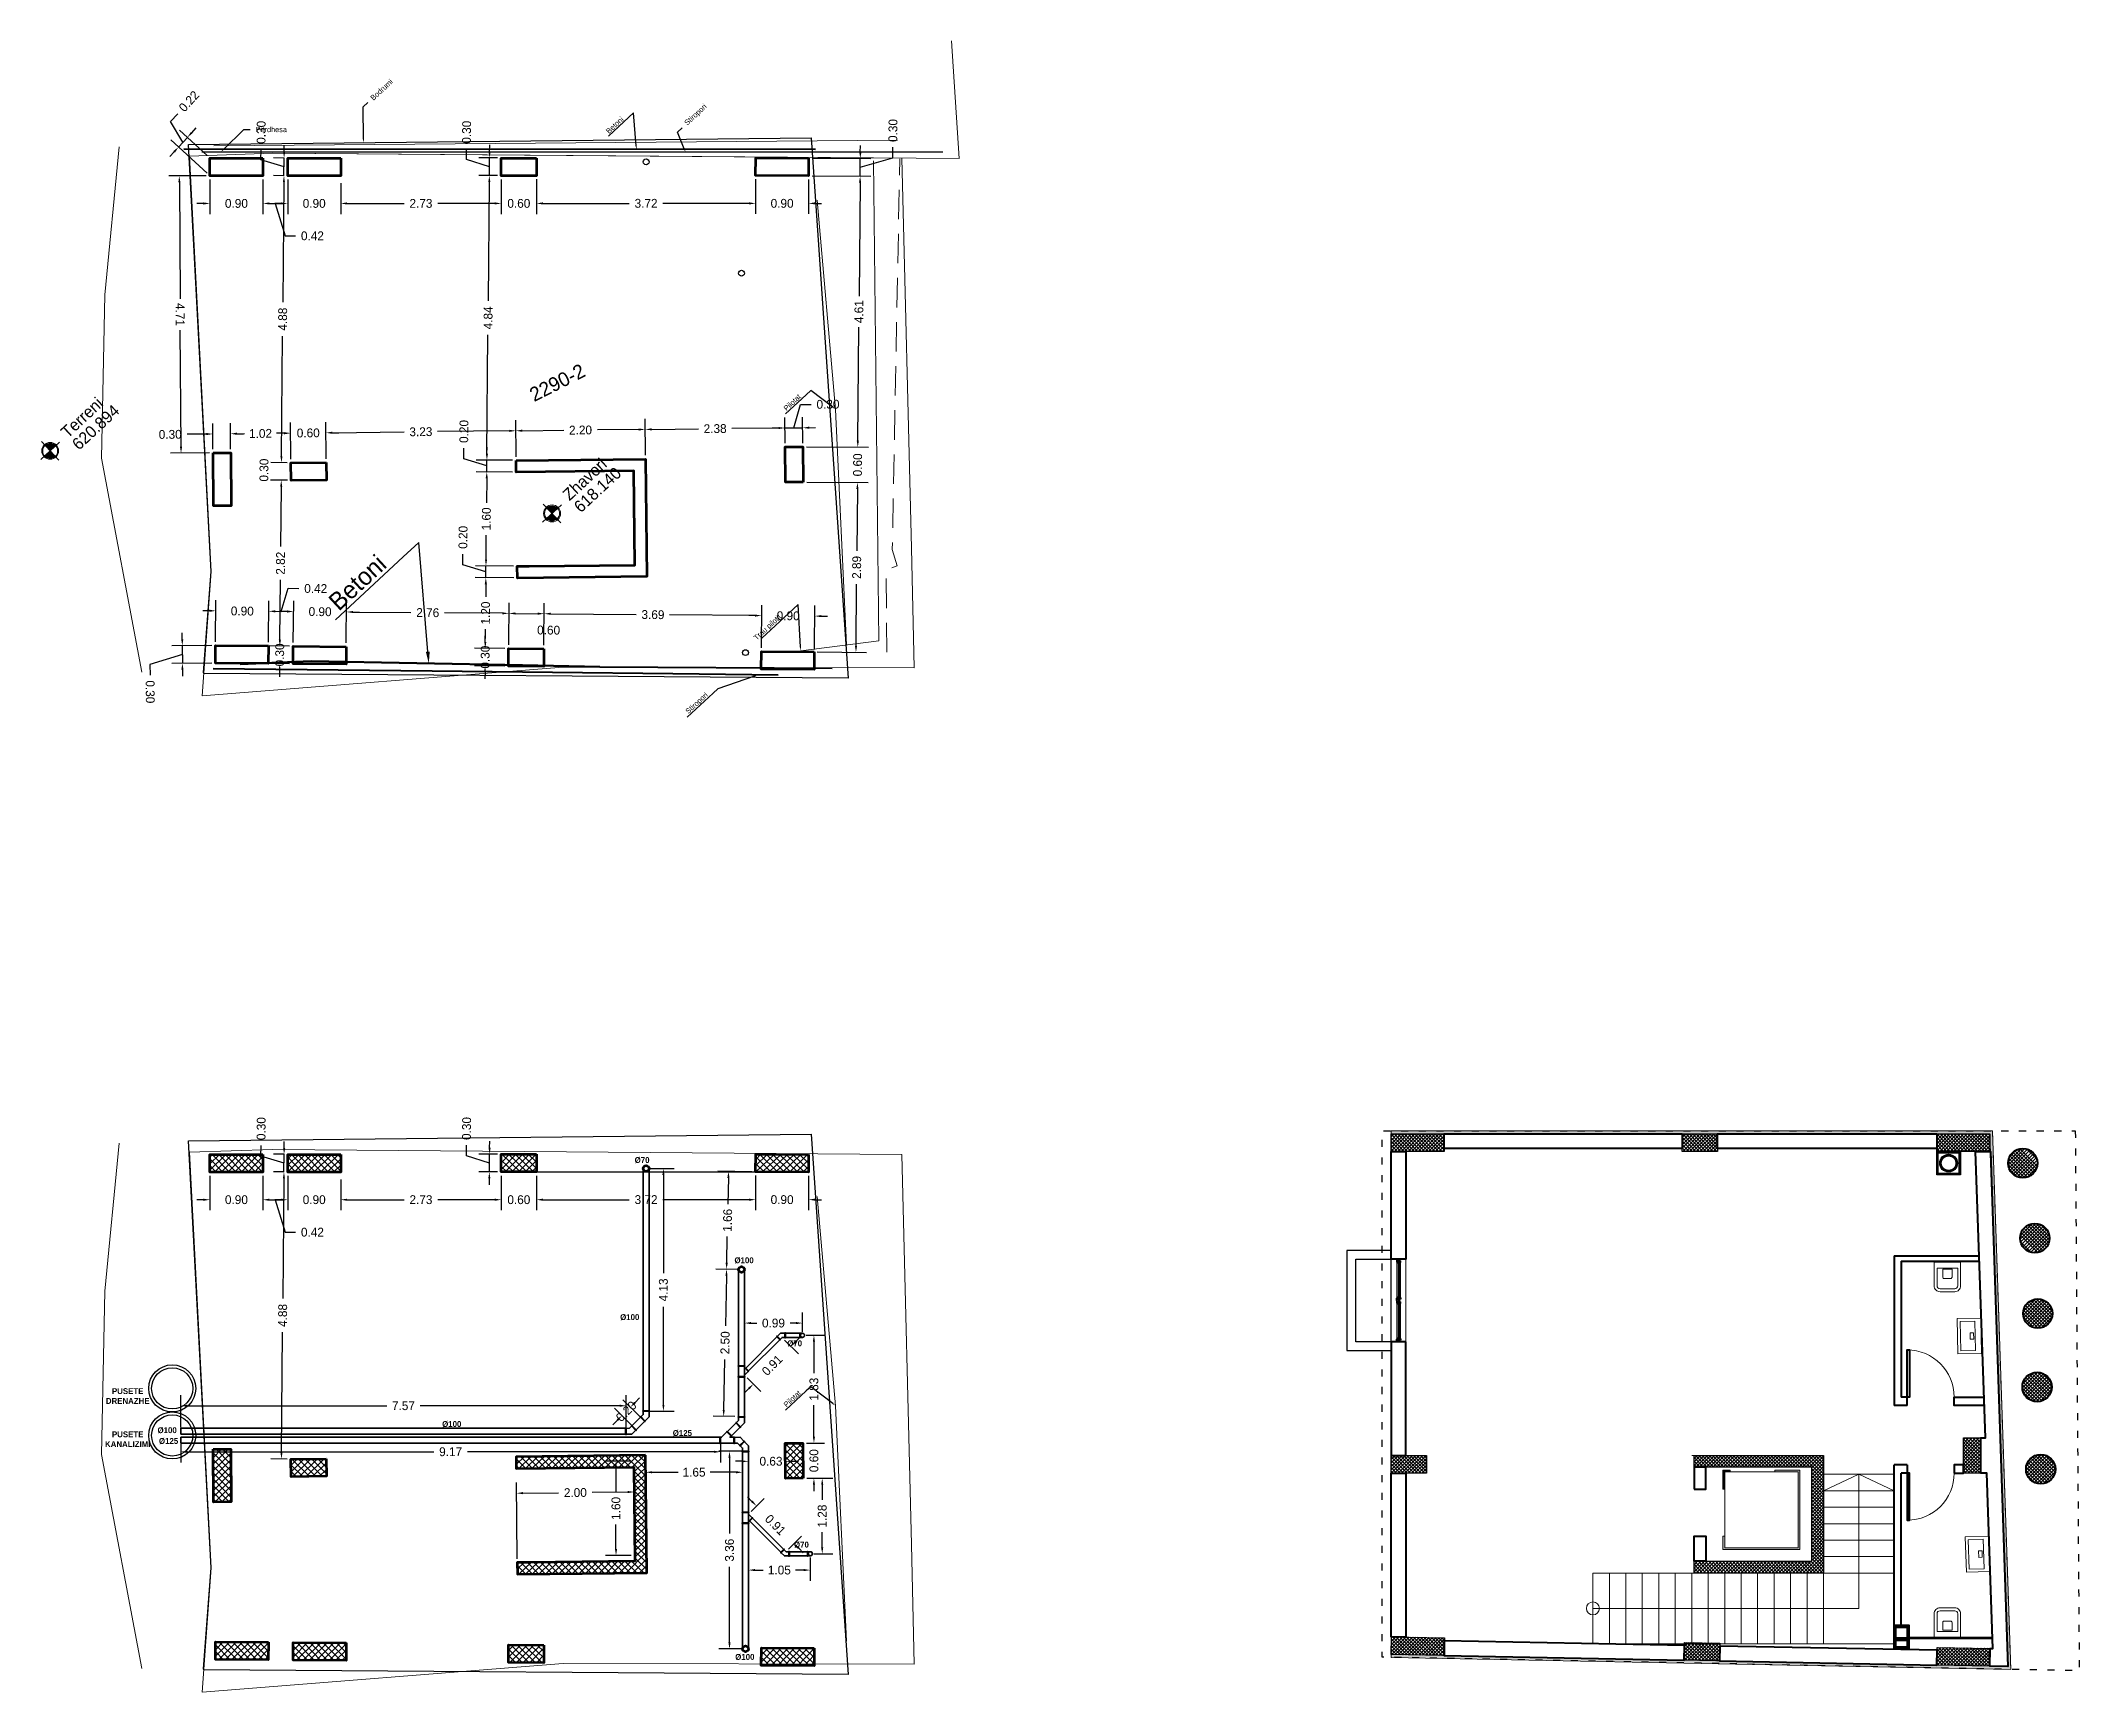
# Model space of a CAD drawing. Header units: metres. Extents: x 7512513 to 7512652, y 4692061 to 4692114.
# Drawn here: x 7512617.14 to 7512651.78, y 4692061.42 to 4692089.5 of the extents above; entities that cross this region are included whole.
import ezdxf
from ezdxf import colors
from ezdxf.entities.mleader import LeaderData, LeaderLine
from ezdxf.math import Vec2, Vec3

# ---------------------------------------------------------------- set-up
doc = ezdxf.new("R2010")
doc.units = ezdxf.units.M
doc.linetypes.add('ACAD_ISO03W100', pattern=[30, 12, -18])
doc.linetypes.add('DASHED', pattern=[0.75, 0.5, -0.25])
for name, color, linetype, lineweight in [('0_Pen_No__1', 7, 'Continuous', 13), ('0_Pen_No__20', 1, 'Continuous', 35), ('AA DIM', 251, 'Continuous', 5), ('AA MURET', 7, 'Continuous', 40), ('AA SHTYLLAT', 1, 'Continuous', 30), ('AAAA Muret', 250, 'Continuous', 40), ('Alumini', 251, 'Continuous', 40), ('betoni', 8, 'Continuous', 0), ('bodrumi', 170, 'Continuous', 0), ('burimi mod', 5, 'Continuous', 0), ('Dimensionet', 7, 'Continuous', 5), ('germimi vija', 64, 'Continuous', 0), ('Kanalizimi', 6, 'Continuous', 35), ('Muret', 7, 'Continuous', 40), ('Nr Parceles Baze', 7, 'Continuous', 0), ('perdhesa', 1, 'Continuous', 0), ('pilotat', 4, 'Continuous', 0), ('stiropori', 6, 'Continuous', 0), ('Structural - Bearing_Pen_No__1', 7, 'Continuous', 13), ('Structural - Bearing_Pen_No__41', 7, 'Continuous', 25), ('trau pilotit', 204, 'Continuous', 0), ('XHami', 142, 'Continuous', 30)]:
    doc.layers.add(name, color=color, linetype=linetype, lineweight=lineweight)
doc.styles.get("Standard").update_dxf_attribs({"font": 'GOTHIC.TTF'})
doc.dimstyles.get("Standard").update_dxf_attribs({"dimtxt": 0.15, "dimasz": 0.11, "dimexe": 0.18, "dimexo": 0.0625, "dimgap": 0.09, "dimtad": 0, "dimzin": 0, "dimdsep": 46, "dimtxsty": 'Standard', "dimcen": 0.09, "dimadec": 0, "dimazin": 0, "dimtfac": 1, "dimtofl": 0, "dimtmove": 0, "dimatfit": 3, "dimfxl": 1, "dimtolj": 1, "dimtzin": 0, "dimarcsym": 0})
pattern_1 = [(45, (0, 0), (-0.0561266007567, 0.0561266007567), []), (135, (0, 0), (-0.0561266007567, -0.0561266007567), [])]
pattern_2 = [(135, (-244766.921, 428133.8313), (-2.916815472, -2.916815472), []), (225, (-244766.921, 428133.8313), (2.916815472, -2.916815472), [])]
pattern_3 = [(45, (-244573.3969, 422160.7496), (-0.972271824, 0.972271824), [])]

msp = doc.modelspace()

# ---------------------------------------------------------------- texts
at = {"color": 6, "char_height": 0.1, "attachment_point": 1}
for s, width, insert in [('\\pxqc;{\\fCentury Gothic|b1|i0|c0|p34;%%C70}', 0.27913, (7512627.216, 4692070.52)), ('\\pxqc;{\\fCentury Gothic|b1|i0|c0|p34;%%C100}', 0.27913, (7512628.949, 4692068.816)), ('\\pxqc;{\\fCentury Gothic|b1|i0|c0|p34;%%C100}', 0.27913, (7512627.006, 4692067.849)), ('\\pxqc;{\\fCentury Gothic|b1|i0|c0|p34;%%C70}', 0.27913, (7512629.809, 4692067.404)), ('\\pxqc;{\\fCentury Gothic|b1|i0|c0|p34;%%C100}', 0.27913, (7512619.144, 4692065.927)), ('\\pxqc;{\\fCentury Gothic|b1|i0|c0|p34;%%C125}', 0.1, (7512619.258, 4692065.744)), ('\\pxqc;{\\fCentury Gothic|b1|i0|c0|p34;%%C100}', 0.27913, (7512623.981, 4692066.032)), ('\\pxqc;{\\fCentury Gothic|b1|i0|c0|p34;%%C125}', 0.1, (7512627.99, 4692065.879)), ('\\pxqc;{\\fCentury Gothic|b1|i0|c0|p34;%%C70}', 0.27913, (7512629.924, 4692063.982)), ('\\pxqc;{\\fCentury Gothic|b1|i0|c0|p34;%%C100}', 0.27913, (7512628.962, 4692062.073))]:
    msp.add_mtext_dynamic_manual_height_columns(s, width=width, gutter_width=0.5, heights=[0], dxfattribs=dict(at, insert=insert))
at = {"char_height": 0.1, "attachment_point": 1}
for s, insert in [('\\pxqc;{\\fCentury Gothic|b1|i0|c0|p34;PUSETE DRENAZHE}', (7512618.474, 4692066.591)), ('\\pxqc;{\\fCentury Gothic|b1|i0|c0|p34;PUSETE KANALIZIMI}', (7512618.474, 4692065.857))]:
    msp.add_mtext_dynamic_manual_height_columns(s, width=0.27913, gutter_width=0.5, heights=[0], dxfattribs=dict(at, insert=insert))
at = {"layer": 'Nr Parceles Baze'}
for s, height, rotation, p in [('2290-2', 0.24, 26.8445, (7512625.522, 4692083.354)), ('Terreni', 0.2, 42.8055, (7512617.593, 4692082.731)), ('620.894', 0.2, 42.8055, (7512617.783, 4692082.526)), ('Zhavori', 0.2, 42.8055, (7512626.122, 4692081.668)), ('618.140', 0.2, 42.8055, (7512626.312, 4692081.463))]:
    msp.add_text(s, height=height, rotation=rotation, dxfattribs=at).set_placement(p)

# ---------------------------------------------------------------- blocks, each defined once
blk = doc.blocks.new('*D53')
at = {"color": 0, "lineweight": -2, "transparency": 16777216}
for p, q in [((7512620.01, 4692087.141), (7512620.011, 4692086.552)), ((7512620.91, 4692087.141), (7512620.911, 4692086.552)), ((7512619.901, 4692086.732), (7512619.791, 4692086.732)), ((7512621.021, 4692086.732), (7512621.131, 4692086.732))]:
    blk.add_line(p, q, dxfattribs=at)
at = {"color": 0, "transparency": 16777216}
for points in [[(7512619.901, 4692086.75), (7512619.901, 4692086.713), (7512620.011, 4692086.732)], [(7512621.021, 4692086.75), (7512621.021, 4692086.714), (7512620.911, 4692086.732)]]:
    blk.add_solid(points, dxfattribs=at)
at = {"layer": 'Defpoints', "color": 0, "transparency": 16777216}
for p in [(7512620.01, 4692087.203), (7512620.91, 4692087.203), (7512620.911, 4692086.732)]:
    blk.add_point(p, dxfattribs=at)
at = {"color": 0, "transparency": 16777216, "insert": (7512620.461, 4692086.732), "char_height": 0.15, "attachment_point": 5, "rotation": 0.0076}
blk.add_mtext('\\A1;0.90', dxfattribs=at)
blk = doc.blocks.new('*D54')
at = {"color": 0, "lineweight": -2, "transparency": 16777216}
for p, q in [((7512620.91, 4692087.141), (7512620.911, 4692086.552)), ((7512621.333, 4692087.141), (7512621.333, 4692086.552)), ((7512621.021, 4692086.732), (7512621.223, 4692086.732)), ((7512621.122, 4692086.732), (7512621.287, 4692086.181)), ((7512621.287, 4692086.181), (7512621.467, 4692086.181))]:
    blk.add_line(p, q, dxfattribs=at)
at = {"color": 0, "transparency": 16777216}
for points in [[(7512621.021, 4692086.75), (7512621.021, 4692086.714), (7512620.911, 4692086.732)], [(7512621.223, 4692086.75), (7512621.223, 4692086.714), (7512621.333, 4692086.732)]]:
    blk.add_solid(points, dxfattribs=at)
at = {"layer": 'Defpoints', "color": 0, "transparency": 16777216}
for p in [(7512620.91, 4692087.203), (7512621.333, 4692087.203, 632.863), (7512621.333, 4692086.732)]:
    blk.add_point(p, dxfattribs=at)
at = {"color": 0, "transparency": 16777216, "insert": (7512621.753, 4692086.181), "char_height": 0.15, "attachment_point": 5, "rotation": 0.0076}
blk.add_mtext('\\A1;0.42', dxfattribs=at)
blk = doc.blocks.new('*D55')
at = {"color": 0, "lineweight": -2, "transparency": 16777216}
for p, q in [((7512621.333, 4692087.141), (7512621.333, 4692086.552)), ((7512622.233, 4692087.079), (7512622.233, 4692086.552)), ((7512621.223, 4692086.732), (7512621.113, 4692086.732)), ((7512622.343, 4692086.732), (7512622.453, 4692086.732))]:
    blk.add_line(p, q, dxfattribs=at)
at = {"color": 0, "transparency": 16777216}
for points in [[(7512621.223, 4692086.75), (7512621.223, 4692086.714), (7512621.333, 4692086.732)], [(7512622.343, 4692086.75), (7512622.343, 4692086.714), (7512622.233, 4692086.732)]]:
    blk.add_solid(points, dxfattribs=at)
at = {"layer": 'Defpoints', "color": 0, "transparency": 16777216}
for p in [(7512621.333, 4692087.203, 632.863), (7512622.233, 4692087.141, 632.863), (7512622.233, 4692086.732)]:
    blk.add_point(p, dxfattribs=at)
at = {"color": 0, "transparency": 16777216, "insert": (7512621.783, 4692086.732), "char_height": 0.15, "attachment_point": 5, "rotation": 0.0076}
blk.add_mtext('\\A1;0.90', dxfattribs=at)
blk = doc.blocks.new('*D56')
at = {"color": 0, "lineweight": -2, "transparency": 16777216}
for p, q in [((7512622.233, 4692087.079), (7512622.233, 4692086.552)), ((7512624.961, 4692087.141), (7512624.961, 4692086.552)), ((7512622.343, 4692086.732), (7512623.312, 4692086.732)), ((7512624.851, 4692086.732), (7512623.882, 4692086.732))]:
    blk.add_line(p, q, dxfattribs=at)
at = {"color": 0, "transparency": 16777216}
for points in [[(7512622.343, 4692086.75), (7512622.343, 4692086.714), (7512622.233, 4692086.732)], [(7512624.851, 4692086.751), (7512624.851, 4692086.714), (7512624.961, 4692086.732)]]:
    blk.add_solid(points, dxfattribs=at)
at = {"layer": 'Defpoints', "color": 0, "transparency": 16777216}
for p in [(7512624.961, 4692087.204, 632.863), (7512622.233, 4692087.141, 632.863), (7512624.961, 4692086.732)]:
    blk.add_point(p, dxfattribs=at)
at = {"color": 0, "transparency": 16777216, "insert": (7512623.597, 4692086.732), "char_height": 0.15, "attachment_point": 5, "rotation": 0.0076}
blk.add_mtext('\\A1;2.73', dxfattribs=at)
blk = doc.blocks.new('*D57')
at = {"color": 0, "lineweight": -2, "transparency": 16777216}
for p, q in [((7512624.961, 4692087.141), (7512624.961, 4692086.552)), ((7512625.561, 4692087.142), (7512625.561, 4692086.552)), ((7512624.851, 4692086.732), (7512624.741, 4692086.732)), ((7512625.671, 4692086.732), (7512625.781, 4692086.733))]:
    blk.add_line(p, q, dxfattribs=at)
at = {"color": 0, "transparency": 16777216}
for points in [[(7512624.851, 4692086.751), (7512624.851, 4692086.714), (7512624.961, 4692086.732)], [(7512625.671, 4692086.751), (7512625.671, 4692086.714), (7512625.561, 4692086.732)]]:
    blk.add_solid(points, dxfattribs=at)
at = {"layer": 'Defpoints', "color": 0, "transparency": 16777216}
for p in [(7512624.961, 4692087.204, 632.863), (7512625.561, 4692087.204, 632.863), (7512625.561, 4692086.732)]:
    blk.add_point(p, dxfattribs=at)
at = {"color": 0, "transparency": 16777216, "insert": (7512625.261, 4692086.732), "char_height": 0.15, "attachment_point": 5, "rotation": 0.0076}
blk.add_mtext('\\A1;0.60', dxfattribs=at)
blk = doc.blocks.new('*D58')
at = {"color": 0, "lineweight": -2, "transparency": 16777216}
for p, q in [((7512625.561, 4692087.142), (7512625.561, 4692086.552)), ((7512629.285, 4692087.142), (7512629.285, 4692086.553)), ((7512625.671, 4692086.732), (7512627.138, 4692086.733)), ((7512629.175, 4692086.733), (7512627.708, 4692086.733))]:
    blk.add_line(p, q, dxfattribs=at)
at = {"color": 0, "transparency": 16777216}
for points in [[(7512625.671, 4692086.751), (7512625.671, 4692086.714), (7512625.561, 4692086.732)], [(7512629.175, 4692086.751), (7512629.175, 4692086.715), (7512629.285, 4692086.733)]]:
    blk.add_solid(points, dxfattribs=at)
at = {"layer": 'Defpoints', "color": 0, "transparency": 16777216}
for p in [(7512625.561, 4692087.204, 632.863), (7512629.285, 4692087.205, 632.863), (7512629.285, 4692086.733)]:
    blk.add_point(p, dxfattribs=at)
at = {"color": 0, "transparency": 16777216, "insert": (7512627.423, 4692086.733), "char_height": 0.15, "attachment_point": 5, "rotation": 0.0076}
blk.add_mtext('\\A1;3.72', dxfattribs=at)
blk = doc.blocks.new('*D59')
at = {"color": 0, "lineweight": -2, "transparency": 16777216}
for p, q in [((7512629.285, 4692087.142), (7512629.285, 4692086.553)), ((7512630.185, 4692087.141), (7512630.185, 4692086.553)), ((7512629.175, 4692086.733), (7512629.065, 4692086.733)), ((7512630.295, 4692086.733), (7512630.405, 4692086.733))]:
    blk.add_line(p, q, dxfattribs=at)
at = {"color": 0, "transparency": 16777216}
for points in [[(7512629.175, 4692086.751), (7512629.175, 4692086.715), (7512629.285, 4692086.733)], [(7512630.295, 4692086.751), (7512630.295, 4692086.715), (7512630.185, 4692086.733)]]:
    blk.add_solid(points, dxfattribs=at)
at = {"layer": 'Defpoints', "color": 0, "transparency": 16777216}
for p in [(7512629.285, 4692087.205, 632.863), (7512630.185, 4692087.203, 632.863), (7512630.185, 4692086.733)]:
    blk.add_point(p, dxfattribs=at)
at = {"color": 0, "transparency": 16777216, "insert": (7512629.735, 4692086.733), "char_height": 0.15, "attachment_point": 5, "rotation": 0.0076}
blk.add_mtext('\\A1;0.90', dxfattribs=at)
blk = doc.blocks.new('*D60')
at = {"color": 0, "lineweight": -2, "transparency": 16777216}
for p, q in [((7512619.95, 4692082.812), (7512619.622, 4692082.808)), ((7512620.063, 4692082.553), (7512620.059, 4692082.993)), ((7512620.363, 4692082.556), (7512620.359, 4692082.996)), ((7512620.47, 4692082.817), (7512620.58, 4692082.818))]:
    blk.add_line(p, q, dxfattribs=at)
at = {"color": 0, "transparency": 16777216}
for points in [[(7512619.95, 4692082.83), (7512619.951, 4692082.793), (7512620.06, 4692082.813)], [(7512620.47, 4692082.836), (7512620.471, 4692082.799), (7512620.36, 4692082.816)]]:
    blk.add_solid(points, dxfattribs=at)
at = {"layer": 'Defpoints', "color": 0, "transparency": 16777216}
for p in [(7512620.36, 4692082.816), (7512620.064, 4692082.491), (7512620.364, 4692082.494)]:
    blk.add_point(p, dxfattribs=at)
at = {"color": 0, "transparency": 16777216, "insert": (7512619.336, 4692082.805), "char_height": 0.15, "attachment_point": 5, "rotation": 0.6029}
blk.add_mtext('\\A1;0.30', dxfattribs=at)
blk = doc.blocks.new('*D61')
at = {"color": 0, "lineweight": -2, "transparency": 16777216}
for p, q in [((7512620.363, 4692082.556), (7512620.359, 4692082.996)), ((7512620.47, 4692082.817), (7512620.597, 4692082.819)), ((7512621.272, 4692082.826), (7512621.145, 4692082.824)), ((7512621.387, 4692082.387), (7512621.38, 4692083.007))]:
    blk.add_line(p, q, dxfattribs=at)
at = {"color": 0, "transparency": 16777216}
for points in [[(7512620.47, 4692082.836), (7512620.471, 4692082.799), (7512620.36, 4692082.816)], [(7512621.272, 4692082.844), (7512621.272, 4692082.807), (7512621.382, 4692082.827)]]:
    blk.add_solid(points, dxfattribs=at)
at = {"layer": 'Defpoints', "color": 0, "transparency": 16777216}
for p in [(7512621.382, 4692082.827), (7512620.364, 4692082.494), (7512621.387, 4692082.324)]:
    blk.add_point(p, dxfattribs=at)
at = {"color": 0, "transparency": 16777216, "insert": (7512620.871, 4692082.821), "char_height": 0.15, "attachment_point": 5, "rotation": 0.6029}
blk.add_mtext('\\A1;1.02', dxfattribs=at)
blk = doc.blocks.new('*D62')
at = {"color": 0, "lineweight": -2, "transparency": 16777216}
for p, q in [((7512621.272, 4692082.826), (7512621.162, 4692082.824)), ((7512621.387, 4692082.387), (7512621.38, 4692083.007)), ((7512621.987, 4692082.393), (7512621.98, 4692083.013)), ((7512622.092, 4692082.834), (7512622.202, 4692082.835))]:
    blk.add_line(p, q, dxfattribs=at)
at = {"color": 0, "transparency": 16777216}
for points in [[(7512621.272, 4692082.844), (7512621.272, 4692082.807), (7512621.382, 4692082.827)], [(7512622.092, 4692082.853), (7512622.092, 4692082.816), (7512621.982, 4692082.833)]]:
    blk.add_solid(points, dxfattribs=at)
at = {"layer": 'Defpoints', "color": 0, "transparency": 16777216}
for p in [(7512621.982, 4692082.833), (7512621.387, 4692082.324), (7512621.987, 4692082.33)]:
    blk.add_point(p, dxfattribs=at)
at = {"color": 0, "transparency": 16777216, "insert": (7512621.682, 4692082.83), "char_height": 0.15, "attachment_point": 5, "rotation": 0.6029}
blk.add_mtext('\\A1;0.60', dxfattribs=at)
blk = doc.blocks.new('*D63')
at = {"color": 0, "lineweight": -2, "transparency": 16777216}
for p, q in [((7512625.214, 4692082.427), (7512625.208, 4692083.047)), ((7512621.987, 4692082.393), (7512621.98, 4692083.013)), ((7512622.092, 4692082.834), (7512623.311, 4692082.847)), ((7512625.1, 4692082.866), (7512623.881, 4692082.853))]:
    blk.add_line(p, q, dxfattribs=at)
at = {"color": 0, "transparency": 16777216}
for points in [[(7512622.092, 4692082.853), (7512622.092, 4692082.816), (7512621.982, 4692082.833)], [(7512625.099, 4692082.884), (7512625.1, 4692082.848), (7512625.209, 4692082.867)]]:
    blk.add_solid(points, dxfattribs=at)
at = {"layer": 'Defpoints', "color": 0, "transparency": 16777216}
for p in [(7512625.209, 4692082.867), (7512621.987, 4692082.33), (7512625.215, 4692082.364)]:
    blk.add_point(p, dxfattribs=at)
at = {"color": 0, "transparency": 16777216, "insert": (7512623.596, 4692082.85), "char_height": 0.15, "attachment_point": 5, "rotation": 0.6029}
blk.add_mtext('\\A1;3.23', dxfattribs=at)
blk = doc.blocks.new('*D64')
at = {"color": 0, "lineweight": -2, "transparency": 16777216}
for p, q in [((7512625.214, 4692082.427), (7512625.208, 4692083.047)), ((7512627.414, 4692082.45), (7512627.407, 4692083.07)), ((7512625.319, 4692082.868), (7512626.023, 4692082.876)), ((7512627.299, 4692082.889), (7512626.595, 4692082.882))]:
    blk.add_line(p, q, dxfattribs=at)
at = {"color": 0, "transparency": 16777216}
for points in [[(7512625.319, 4692082.887), (7512625.32, 4692082.85), (7512625.209, 4692082.867)], [(7512627.299, 4692082.907), (7512627.3, 4692082.871), (7512627.409, 4692082.89)]]:
    blk.add_solid(points, dxfattribs=at)
at = {"layer": 'Defpoints', "color": 0, "transparency": 16777216}
for p in [(7512627.409, 4692082.89), (7512625.215, 4692082.364), (7512627.415, 4692082.387)]:
    blk.add_point(p, dxfattribs=at)
at = {"color": 0, "transparency": 16777216, "insert": (7512626.309, 4692082.879), "char_height": 0.15, "attachment_point": 5, "rotation": 0.6029}
blk.add_mtext('\\A1;2.20', dxfattribs=at)
blk = doc.blocks.new('*D65')
at = {"color": 0, "lineweight": -2, "transparency": 16777216}
for p, q in [((7512627.414, 4692082.45), (7512627.407, 4692083.07)), ((7512629.788, 4692082.655), (7512629.783, 4692083.095)), ((7512627.519, 4692082.891), (7512628.312, 4692082.9)), ((7512629.675, 4692082.914), (7512628.883, 4692082.906))]:
    blk.add_line(p, q, dxfattribs=at)
at = {"color": 0, "transparency": 16777216}
for points in [[(7512627.519, 4692082.91), (7512627.52, 4692082.873), (7512627.409, 4692082.89)], [(7512629.675, 4692082.932), (7512629.676, 4692082.896), (7512629.785, 4692082.915)]]:
    blk.add_solid(points, dxfattribs=at)
at = {"layer": 'Defpoints', "color": 0, "transparency": 16777216}
for p in [(7512629.785, 4692082.915), (7512627.415, 4692082.387), (7512629.789, 4692082.593)]:
    blk.add_point(p, dxfattribs=at)
at = {"color": 0, "transparency": 16777216, "insert": (7512628.597, 4692082.903), "char_height": 0.15, "attachment_point": 5, "rotation": 0.6029}
blk.add_mtext('\\A1;2.38', dxfattribs=at)
blk = doc.blocks.new('*D66')
at = {"color": 0, "lineweight": -2, "transparency": 16777216}
for p, q in [((7512629.788, 4692082.655), (7512629.783, 4692083.095)), ((7512629.935, 4692082.917), (7512630.049, 4692083.312)), ((7512630.049, 4692083.312), (7512630.229, 4692083.314)), ((7512630.088, 4692082.659), (7512630.083, 4692083.098)), ((7512629.675, 4692082.914), (7512629.565, 4692082.913)), ((7512629.785, 4692082.915), (7512630.085, 4692082.918)), ((7512630.195, 4692082.92), (7512630.305, 4692082.921))]:
    blk.add_line(p, q, dxfattribs=at)
at = {"color": 0, "transparency": 16777216}
for points in [[(7512629.675, 4692082.932), (7512629.676, 4692082.896), (7512629.785, 4692082.915)], [(7512630.195, 4692082.938), (7512630.195, 4692082.901), (7512630.085, 4692082.918)]]:
    blk.add_solid(points, dxfattribs=at)
at = {"layer": 'Defpoints', "color": 0, "transparency": 16777216}
for p in [(7512630.085, 4692082.918), (7512629.789, 4692082.593), (7512630.089, 4692082.596)]:
    blk.add_point(p, dxfattribs=at)
at = {"color": 0, "transparency": 16777216, "insert": (7512630.515, 4692083.317), "char_height": 0.15, "attachment_point": 5, "rotation": 0.6029}
blk.add_mtext('\\A1;0.30', dxfattribs=at)
blk = doc.blocks.new('*D67')
at = {"color": 0, "lineweight": -2, "transparency": 16777216}
for p, q in [((7512620.106, 4692079.28), (7512620.112, 4692079.986)), ((7512621.006, 4692079.272), (7512621.012, 4692079.979)), ((7512620.001, 4692079.807), (7512619.891, 4692079.808)), ((7512621.121, 4692079.798), (7512621.231, 4692079.797))]:
    blk.add_line(p, q, dxfattribs=at)
at = {"color": 0, "transparency": 16777216}
for points in [[(7512620.001, 4692079.826), (7512620.001, 4692079.789), (7512620.111, 4692079.806)], [(7512621.121, 4692079.816), (7512621.121, 4692079.779), (7512621.011, 4692079.799)]]:
    blk.add_solid(points, dxfattribs=at)
at = {"layer": 'Defpoints', "color": 0, "transparency": 16777216}
for p in [(7512621.011, 4692079.799), (7512620.106, 4692079.218, 630.603), (7512621.006, 4692079.21, 630.603)]:
    blk.add_point(p, dxfattribs=at)
at = {"color": 0, "transparency": 16777216, "insert": (7512620.561, 4692079.802), "char_height": 0.15, "attachment_point": 5, "rotation": 359.4964}
blk.add_mtext('\\A1;0.90', dxfattribs=at)
blk = doc.blocks.new('*D68')
at = {"color": 0, "lineweight": -2, "transparency": 16777216}
for p, q in [((7512621.006, 4692079.272), (7512621.012, 4692079.979)), ((7512621.222, 4692079.797), (7512621.343, 4692080.189)), ((7512621.343, 4692080.189), (7512621.523, 4692080.188)), ((7512621.428, 4692079.268), (7512621.434, 4692079.975)), ((7512621.121, 4692079.798), (7512621.323, 4692079.796))]:
    blk.add_line(p, q, dxfattribs=at)
at = {"color": 0, "transparency": 16777216}
for points in [[(7512621.121, 4692079.816), (7512621.121, 4692079.779), (7512621.011, 4692079.799)], [(7512621.323, 4692079.814), (7512621.323, 4692079.777), (7512621.433, 4692079.795)]]:
    blk.add_solid(points, dxfattribs=at)
at = {"layer": 'Defpoints', "color": 0, "transparency": 16777216}
for p in [(7512621.433, 4692079.795), (7512621.006, 4692079.21, 630.603), (7512621.428, 4692079.205, 630.603)]:
    blk.add_point(p, dxfattribs=at)
at = {"color": 0, "transparency": 16777216, "insert": (7512621.809, 4692080.185), "char_height": 0.15, "attachment_point": 5, "rotation": 359.4964}
blk.add_mtext('\\A1;0.42', dxfattribs=at)
blk = doc.blocks.new('*D69')
at = {"color": 0, "lineweight": -2, "transparency": 16777216}
for p, q in [((7512621.428, 4692079.268), (7512621.434, 4692079.975)), ((7512622.328, 4692079.26), (7512622.334, 4692079.967)), ((7512621.323, 4692079.796), (7512621.213, 4692079.797)), ((7512622.443, 4692079.786), (7512622.553, 4692079.785))]:
    blk.add_line(p, q, dxfattribs=at)
at = {"color": 0, "transparency": 16777216}
for points in [[(7512621.323, 4692079.814), (7512621.323, 4692079.777), (7512621.433, 4692079.795)], [(7512622.443, 4692079.804), (7512622.442, 4692079.768), (7512622.333, 4692079.787)]]:
    blk.add_solid(points, dxfattribs=at)
at = {"layer": 'Defpoints', "color": 0, "transparency": 16777216}
for p in [(7512622.333, 4692079.787), (7512621.428, 4692079.205, 630.603), (7512622.327, 4692079.197, 630.603)]:
    blk.add_point(p, dxfattribs=at)
at = {"color": 0, "transparency": 16777216, "insert": (7512621.883, 4692079.791), "char_height": 0.15, "attachment_point": 5, "rotation": 359.4964}
blk.add_mtext('\\A1;0.90', dxfattribs=at)
blk = doc.blocks.new('*D70')
at = {"color": 0, "lineweight": -2, "transparency": 16777216}
for p, q in [((7512622.328, 4692079.26), (7512622.334, 4692079.967)), ((7512625.088, 4692079.228), (7512625.094, 4692079.943)), ((7512622.443, 4692079.786), (7512623.428, 4692079.777)), ((7512624.982, 4692079.764), (7512623.997, 4692079.772))]:
    blk.add_line(p, q, dxfattribs=at)
at = {"color": 0, "transparency": 16777216}
for points in [[(7512622.443, 4692079.804), (7512622.442, 4692079.768), (7512622.333, 4692079.787)], [(7512624.983, 4692079.782), (7512624.982, 4692079.745), (7512625.092, 4692079.763)]]:
    blk.add_solid(points, dxfattribs=at)
at = {"layer": 'Defpoints', "color": 0, "transparency": 16777216}
for p in [(7512625.092, 4692079.763), (7512622.327, 4692079.197, 630.603), (7512625.087, 4692079.166, 630.603)]:
    blk.add_point(p, dxfattribs=at)
at = {"color": 0, "transparency": 16777216, "insert": (7512623.713, 4692079.775), "char_height": 0.15, "attachment_point": 5, "rotation": 359.4964}
blk.add_mtext('\\A1;2.76', dxfattribs=at)
blk = doc.blocks.new('*D71')
at = {"color": 0, "lineweight": -2, "transparency": 16777216}
for p, q in [((7512625.088, 4692079.228), (7512625.094, 4692079.943)), ((7512625.688, 4692079.223), (7512625.694, 4692079.937)), ((7512625.202, 4692079.762), (7512625.582, 4692079.758))]:
    blk.add_line(p, q, dxfattribs=at)
at = {"color": 0, "transparency": 16777216}
for points in [[(7512625.203, 4692079.78), (7512625.202, 4692079.743), (7512625.092, 4692079.763)], [(7512625.583, 4692079.777), (7512625.582, 4692079.74), (7512625.692, 4692079.757)]]:
    blk.add_solid(points, dxfattribs=at)
at = {"layer": 'Defpoints', "color": 0, "transparency": 16777216}
for p in [(7512625.692, 4692079.757), (7512625.087, 4692079.166, 630.603), (7512625.687, 4692079.16, 630.603)]:
    blk.add_point(p, dxfattribs=at)
at = {"color": 0, "transparency": 16777216, "insert": (7512625.767, 4692079.478), "char_height": 0.15, "attachment_point": 5, "rotation": 359.4964}
blk.add_mtext('\\A1;0.60', dxfattribs=at)
blk = doc.blocks.new('*D72')
at = {"color": 0, "lineweight": -2, "transparency": 16777216}
for p, q in [((7512625.688, 4692079.223), (7512625.694, 4692079.937)), ((7512629.382, 4692079.178), (7512629.388, 4692079.905)), ((7512625.802, 4692079.756), (7512627.257, 4692079.744)), ((7512629.277, 4692079.726), (7512627.822, 4692079.739))]:
    blk.add_line(p, q, dxfattribs=at)
at = {"color": 0, "transparency": 16777216}
for points in [[(7512625.803, 4692079.775), (7512625.802, 4692079.738), (7512625.692, 4692079.757)], [(7512629.277, 4692079.744), (7512629.277, 4692079.708), (7512629.387, 4692079.725)]]:
    blk.add_solid(points, dxfattribs=at)
at = {"layer": 'Defpoints', "color": 0, "transparency": 16777216}
for p in [(7512629.387, 4692079.725), (7512625.687, 4692079.16, 630.603), (7512629.382, 4692079.115, 630.603)]:
    blk.add_point(p, dxfattribs=at)
at = {"color": 0, "transparency": 16777216, "insert": (7512627.54, 4692079.741), "char_height": 0.15, "attachment_point": 5, "rotation": 359.4964}
blk.add_mtext('\\A1;3.69', dxfattribs=at)
blk = doc.blocks.new('*D73')
at = {"color": 0, "lineweight": -2, "transparency": 16777216}
for p, q in [((7512629.382, 4692079.178), (7512629.388, 4692079.905)), ((7512630.283, 4692079.149), (7512630.29, 4692079.897)), ((7512629.277, 4692079.726), (7512629.167, 4692079.727)), ((7512630.398, 4692079.716), (7512630.508, 4692079.715))]:
    blk.add_line(p, q, dxfattribs=at)
at = {"color": 0, "transparency": 16777216}
for points in [[(7512629.277, 4692079.744), (7512629.277, 4692079.708), (7512629.387, 4692079.725)], [(7512630.399, 4692079.734), (7512630.398, 4692079.698), (7512630.288, 4692079.717)]]:
    blk.add_solid(points, dxfattribs=at)
at = {"layer": 'Defpoints', "color": 0, "transparency": 16777216}
for p in [(7512630.288, 4692079.717), (7512629.382, 4692079.115, 630.603), (7512630.283, 4692079.086)]:
    blk.add_point(p, dxfattribs=at)
at = {"color": 0, "transparency": 16777216, "insert": (7512629.838, 4692079.721), "char_height": 0.15, "attachment_point": 5, "rotation": 359.4964}
blk.add_mtext('\\A1;0.90', dxfattribs=at)
blk = doc.blocks.new('*D75')
at = {"color": 0, "lineweight": -2, "transparency": 16777216}
for p, q in [((7512630.157, 4692081.996), (7512631.195, 4692081.987)), ((7512631.014, 4692081.878), (7512631.005, 4692080.827)), ((7512630.991, 4692079.211), (7512631, 4692080.262)), ((7512630.332, 4692079.107), (7512631.17, 4692079.1))]:
    blk.add_line(p, q, dxfattribs=at)
at = {"color": 0, "transparency": 16777216}
for points in [[(7512630.996, 4692081.878), (7512631.033, 4692081.878), (7512631.015, 4692081.988)], [(7512630.973, 4692079.211), (7512631.01, 4692079.211), (7512630.99, 4692079.101)]]:
    blk.add_solid(points, dxfattribs=at)
at = {"layer": 'Defpoints', "color": 0, "transparency": 16777216}
for p in [(7512630.095, 4692081.996), (7512631.015, 4692081.988), (7512630.269, 4692079.107, 630.603)]:
    blk.add_point(p, dxfattribs=at)
at = {"color": 0, "transparency": 16777216, "insert": (7512631.003, 4692080.545), "char_height": 0.15, "attachment_point": 5, "rotation": 89.5007}
blk.add_mtext('\\A1;2.89', dxfattribs=at)
blk = doc.blocks.new('*D76')
at = {"color": 0, "lineweight": -2, "transparency": 16777216}
for p, q in [((7512631.022, 4692082.698), (7512631.023, 4692082.808)), ((7512630.151, 4692082.596), (7512631.201, 4692082.586)), ((7512630.157, 4692081.996), (7512631.195, 4692081.987)), ((7512631.014, 4692081.878), (7512631.014, 4692081.768))]:
    blk.add_line(p, q, dxfattribs=at)
at = {"color": 0, "transparency": 16777216}
for points in [[(7512631.003, 4692082.698), (7512631.04, 4692082.698), (7512631.021, 4692082.588)], [(7512630.996, 4692081.878), (7512631.033, 4692081.878), (7512631.015, 4692081.988)]]:
    blk.add_solid(points, dxfattribs=at)
at = {"layer": 'Defpoints', "color": 0, "transparency": 16777216}
for p in [(7512630.089, 4692082.596), (7512631.021, 4692082.588), (7512630.095, 4692081.996)]:
    blk.add_point(p, dxfattribs=at)
at = {"color": 0, "transparency": 16777216, "insert": (7512631.018, 4692082.288), "char_height": 0.15, "attachment_point": 5, "rotation": 89.5007}
blk.add_mtext('\\A1;0.60', dxfattribs=at)
blk = doc.blocks.new('*D77')
at = {"color": 0, "lineweight": -2, "transparency": 16777216}
for p, q in [((7512630.248, 4692087.203), (7512631.241, 4692087.194)), ((7512631.06, 4692087.086), (7512631.043, 4692085.158)), ((7512631.022, 4692082.698), (7512631.038, 4692084.626)), ((7512630.151, 4692082.596), (7512631.201, 4692082.586))]:
    blk.add_line(p, q, dxfattribs=at)
at = {"color": 0, "transparency": 16777216}
for points in [[(7512631.042, 4692087.086), (7512631.078, 4692087.086), (7512631.061, 4692087.196)], [(7512631.003, 4692082.698), (7512631.04, 4692082.698), (7512631.021, 4692082.588)]]:
    blk.add_solid(points, dxfattribs=at)
at = {"layer": 'Defpoints', "color": 0, "transparency": 16777216}
for p in [(7512630.185, 4692087.203, 632.863), (7512631.061, 4692087.196), (7512630.089, 4692082.596)]:
    blk.add_point(p, dxfattribs=at)
at = {"color": 0, "transparency": 16777216, "insert": (7512631.041, 4692084.892), "char_height": 0.15, "attachment_point": 5, "rotation": 89.5007}
blk.add_mtext('\\A1;4.61', dxfattribs=at)
blk = doc.blocks.new('*D78')
at = {"color": 0, "lineweight": -2, "transparency": 16777216}
for p, q in [((7512631.064, 4692087.606), (7512631.065, 4692087.716)), ((7512631.615, 4692087.506), (7512631.616, 4692087.686)), ((7512630.248, 4692087.503), (7512631.243, 4692087.494)), ((7512630.248, 4692087.203), (7512631.241, 4692087.194)), ((7512631.061, 4692087.196), (7512631.063, 4692087.496)), ((7512631.062, 4692087.346), (7512631.615, 4692087.506)), ((7512631.06, 4692087.086), (7512631.059, 4692086.976))]:
    blk.add_line(p, q, dxfattribs=at)
at = {"color": 0, "transparency": 16777216}
for points in [[(7512631.046, 4692087.606), (7512631.083, 4692087.605), (7512631.063, 4692087.496)], [(7512631.042, 4692087.086), (7512631.078, 4692087.086), (7512631.061, 4692087.196)]]:
    blk.add_solid(points, dxfattribs=at)
at = {"layer": 'Defpoints', "color": 0, "transparency": 16777216}
for p in [(7512630.185, 4692087.203, 632.863), (7512630.186, 4692087.503, 632.863), (7512631.063, 4692087.496)]:
    blk.add_point(p, dxfattribs=at)
at = {"color": 0, "transparency": 16777216, "insert": (7512631.619, 4692087.972), "char_height": 0.15, "attachment_point": 5, "rotation": 89.5007}
blk.add_mtext('\\A1;0.30', dxfattribs=at)
blk = doc.blocks.new('*D79')
at = {"color": 0, "lineweight": -2, "transparency": 16777216}
for p, q in [((7512624.691, 4692079.279), (7512624.692, 4692079.389)), ((7512625.022, 4692078.866), (7512624.507, 4692078.871)), ((7512625.025, 4692079.166), (7512624.51, 4692079.171)), ((7512624.686, 4692078.759), (7512624.685, 4692078.649))]:
    blk.add_line(p, q, dxfattribs=at)
at = {"color": 0, "transparency": 16777216}
for points in [[(7512624.673, 4692079.279), (7512624.709, 4692079.279), (7512624.69, 4692079.169)], [(7512624.668, 4692078.759), (7512624.705, 4692078.759), (7512624.687, 4692078.869)]]:
    blk.add_solid(points, dxfattribs=at)
at = {"layer": 'Defpoints', "color": 0, "transparency": 16777216}
for p in [(7512624.69, 4692079.169), (7512625.085, 4692078.866, 630.603), (7512625.087, 4692079.166, 630.603)]:
    blk.add_point(p, dxfattribs=at)
at = {"color": 0, "transparency": 16777216, "insert": (7512624.689, 4692079.019), "char_height": 0.15, "attachment_point": 5, "rotation": 89.4998}
blk.add_mtext('\\A1;0.30', dxfattribs=at)
blk = doc.blocks.new('*D80')
at = {"color": 0, "lineweight": -2, "transparency": 16777216}
for p, q in [((7512625.173, 4692080.365), (7512624.52, 4692080.371)), ((7512624.699, 4692080.259), (7512624.698, 4692080.043)), ((7512624.691, 4692079.279), (7512624.693, 4692079.495)), ((7512625.025, 4692079.166), (7512624.51, 4692079.171))]:
    blk.add_line(p, q, dxfattribs=at)
at = {"color": 0, "transparency": 16777216}
for points in [[(7512624.681, 4692080.259), (7512624.718, 4692080.259), (7512624.7, 4692080.369)], [(7512624.673, 4692079.279), (7512624.709, 4692079.279), (7512624.69, 4692079.169)]]:
    blk.add_solid(points, dxfattribs=at)
at = {"layer": 'Defpoints', "color": 0, "transparency": 16777216}
for p in [(7512624.7, 4692080.369), (7512625.236, 4692080.364), (7512625.087, 4692079.166, 630.603)]:
    blk.add_point(p, dxfattribs=at)
at = {"color": 0, "transparency": 16777216, "insert": (7512624.695, 4692079.769), "char_height": 0.15, "attachment_point": 5, "rotation": 89.4998}
blk.add_mtext('\\A1;1.20', dxfattribs=at)
blk = doc.blocks.new('*D81')
at = {"color": 0, "lineweight": -2, "transparency": 16777216}
for p, q in [((7512624.309, 4692080.591), (7512624.31, 4692080.771)), ((7512624.701, 4692080.469), (7512624.309, 4692080.591)), ((7512624.703, 4692080.679), (7512624.704, 4692080.789)), ((7512625.173, 4692080.365), (7512624.52, 4692080.371)), ((7512625.171, 4692080.565), (7512624.522, 4692080.571)), ((7512624.699, 4692080.259), (7512624.698, 4692080.149)), ((7512624.7, 4692080.369), (7512624.702, 4692080.569))]:
    blk.add_line(p, q, dxfattribs=at)
at = {"color": 0, "transparency": 16777216}
for points in [[(7512624.685, 4692080.679), (7512624.721, 4692080.679), (7512624.702, 4692080.569)], [(7512624.681, 4692080.259), (7512624.718, 4692080.259), (7512624.7, 4692080.369)]]:
    blk.add_solid(points, dxfattribs=at)
at = {"layer": 'Defpoints', "color": 0, "transparency": 16777216}
for p in [(7512624.702, 4692080.569), (7512625.234, 4692080.564), (7512625.236, 4692080.364)]:
    blk.add_point(p, dxfattribs=at)
at = {"color": 0, "transparency": 16777216, "insert": (7512624.313, 4692081.056), "char_height": 0.15, "attachment_point": 5, "rotation": 89.4998}
blk.add_mtext('\\A1;0.20', dxfattribs=at)
blk = doc.blocks.new('*D82')
at = {"color": 0, "lineweight": -2, "transparency": 16777216}
for p, q in [((7512625.154, 4692082.165), (7512624.536, 4692082.17)), ((7512624.715, 4692082.059), (7512624.712, 4692081.643)), ((7512624.703, 4692080.679), (7512624.707, 4692081.095)), ((7512625.171, 4692080.565), (7512624.522, 4692080.571))]:
    blk.add_line(p, q, dxfattribs=at)
at = {"color": 0, "transparency": 16777216}
for points in [[(7512624.697, 4692082.059), (7512624.733, 4692082.059), (7512624.716, 4692082.169)], [(7512624.685, 4692080.679), (7512624.721, 4692080.679), (7512624.702, 4692080.569)]]:
    blk.add_solid(points, dxfattribs=at)
at = {"layer": 'Defpoints', "color": 0, "transparency": 16777216}
for p in [(7512624.716, 4692082.169), (7512625.217, 4692082.164), (7512625.234, 4692080.564)]:
    blk.add_point(p, dxfattribs=at)
at = {"color": 0, "transparency": 16777216, "insert": (7512624.709, 4692081.369), "char_height": 0.15, "attachment_point": 5, "rotation": 89.4998}
blk.add_mtext('\\A1;1.60', dxfattribs=at)
blk = doc.blocks.new('*D83')
at = {"color": 0, "lineweight": -2, "transparency": 16777216}
for p, q in [((7512624.324, 4692082.39), (7512624.326, 4692082.57)), ((7512624.717, 4692082.269), (7512624.324, 4692082.39)), ((7512625.152, 4692082.365), (7512624.538, 4692082.37)), ((7512624.716, 4692082.169), (7512624.718, 4692082.369)), ((7512624.719, 4692082.479), (7512624.72, 4692082.589)), ((7512625.154, 4692082.165), (7512624.536, 4692082.17)), ((7512624.715, 4692082.059), (7512624.714, 4692081.949))]:
    blk.add_line(p, q, dxfattribs=at)
at = {"color": 0, "transparency": 16777216}
for points in [[(7512624.7, 4692082.479), (7512624.737, 4692082.479), (7512624.718, 4692082.369)], [(7512624.697, 4692082.059), (7512624.733, 4692082.059), (7512624.716, 4692082.169)]]:
    blk.add_solid(points, dxfattribs=at)
at = {"layer": 'Defpoints', "color": 0, "transparency": 16777216}
for p in [(7512624.718, 4692082.369), (7512625.215, 4692082.364), (7512625.217, 4692082.164)]:
    blk.add_point(p, dxfattribs=at)
at = {"color": 0, "transparency": 16777216, "insert": (7512624.328, 4692082.856), "char_height": 0.15, "attachment_point": 5, "rotation": 89.4998}
blk.add_mtext('\\A1;0.20', dxfattribs=at)
blk = doc.blocks.new('*D84')
at = {"color": 0, "lineweight": -2, "transparency": 16777216}
for p, q in [((7512624.898, 4692087.205), (7512624.58, 4692087.207)), ((7512624.759, 4692087.096), (7512624.741, 4692085.074)), ((7512624.719, 4692082.479), (7512624.736, 4692084.5)), ((7512625.152, 4692082.365), (7512624.538, 4692082.37))]:
    blk.add_line(p, q, dxfattribs=at)
at = {"color": 0, "transparency": 16777216}
for points in [[(7512624.741, 4692087.096), (7512624.777, 4692087.096), (7512624.76, 4692087.206)], [(7512624.7, 4692082.479), (7512624.737, 4692082.479), (7512624.718, 4692082.369)]]:
    blk.add_solid(points, dxfattribs=at)
at = {"layer": 'Defpoints', "color": 0, "transparency": 16777216}
for p in [(7512624.76, 4692087.206), (7512624.961, 4692087.204, 632.863), (7512625.215, 4692082.364)]:
    blk.add_point(p, dxfattribs=at)
at = {"color": 0, "transparency": 16777216, "insert": (7512624.739, 4692084.787), "char_height": 0.15, "attachment_point": 5, "rotation": 89.4998}
blk.add_mtext('\\A1;4.84', dxfattribs=at)
blk = doc.blocks.new('*D85')
at = {"color": 0, "lineweight": -2, "transparency": 16777216}
for p, q in [((7512624.369, 4692087.477), (7512624.37, 4692087.657)), ((7512624.764, 4692087.616), (7512624.765, 4692087.726)), ((7512624.761, 4692087.356), (7512624.369, 4692087.477)), ((7512624.898, 4692087.205), (7512624.58, 4692087.207)), ((7512624.898, 4692087.505), (7512624.583, 4692087.507)), ((7512624.76, 4692087.206), (7512624.763, 4692087.506)), ((7512624.759, 4692087.096), (7512624.758, 4692086.986))]:
    blk.add_line(p, q, dxfattribs=at)
at = {"color": 0, "transparency": 16777216}
for points in [[(7512624.745, 4692087.616), (7512624.782, 4692087.616), (7512624.763, 4692087.506)], [(7512624.741, 4692087.096), (7512624.777, 4692087.096), (7512624.76, 4692087.206)]]:
    blk.add_solid(points, dxfattribs=at)
at = {"layer": 'Defpoints', "color": 0, "transparency": 16777216}
for p in [(7512624.763, 4692087.506), (7512624.961, 4692087.504, 632.863), (7512624.961, 4692087.204, 632.863)]:
    blk.add_point(p, dxfattribs=at)
at = {"color": 0, "transparency": 16777216, "insert": (7512624.373, 4692087.943), "char_height": 0.15, "attachment_point": 5, "rotation": 89.4998}
blk.add_mtext('\\A1;0.30', dxfattribs=at)
blk = doc.blocks.new('*D86')
at = {"color": 0, "lineweight": -2, "transparency": 16777216}
for p, q in [((7512621.365, 4692079.206), (7512621.019, 4692079.209)), ((7512621.199, 4692079.317), (7512621.2, 4692079.427)), ((7512621.362, 4692078.906), (7512621.016, 4692078.909)), ((7512621.195, 4692078.797), (7512621.194, 4692078.687))]:
    blk.add_line(p, q, dxfattribs=at)
at = {"color": 0, "transparency": 16777216}
for points in [[(7512621.181, 4692079.317), (7512621.218, 4692079.317), (7512621.199, 4692079.207)], [(7512621.177, 4692078.797), (7512621.213, 4692078.797), (7512621.196, 4692078.907)]]:
    blk.add_solid(points, dxfattribs=at)
at = {"layer": 'Defpoints', "color": 0, "transparency": 16777216}
for p in [(7512621.199, 4692079.207), (7512621.428, 4692079.205, 630.603), (7512621.425, 4692078.905, 630.603)]:
    blk.add_point(p, dxfattribs=at)
at = {"color": 0, "transparency": 16777216, "insert": (7512621.197, 4692079.057), "char_height": 0.15, "attachment_point": 5, "rotation": 89.4964}
blk.add_mtext('\\A1;0.30', dxfattribs=at)
blk = doc.blocks.new('*D87')
at = {"color": 0, "lineweight": -2, "transparency": 16777216}
for p, q in [((7512621.328, 4692082.025), (7512621.043, 4692082.027)), ((7512621.222, 4692081.916), (7512621.213, 4692080.902)), ((7512621.199, 4692079.317), (7512621.208, 4692080.331)), ((7512621.365, 4692079.206), (7512621.019, 4692079.209))]:
    blk.add_line(p, q, dxfattribs=at)
at = {"color": 0, "transparency": 16777216}
for points in [[(7512621.204, 4692081.916), (7512621.241, 4692081.915), (7512621.223, 4692082.026)], [(7512621.181, 4692079.317), (7512621.218, 4692079.317), (7512621.199, 4692079.207)]]:
    blk.add_solid(points, dxfattribs=at)
at = {"layer": 'Defpoints', "color": 0, "transparency": 16777216}
for p in [(7512621.223, 4692082.026), (7512621.391, 4692082.024), (7512621.428, 4692079.205, 630.603)]:
    blk.add_point(p, dxfattribs=at)
at = {"color": 0, "transparency": 16777216, "insert": (7512621.211, 4692080.616), "char_height": 0.15, "attachment_point": 5, "rotation": 89.4964}
blk.add_mtext('\\A1;2.82', dxfattribs=at)
blk = doc.blocks.new('*D88')
at = {"color": 0, "lineweight": -2, "transparency": 16777216}
for p, q in [((7512621.325, 4692082.325), (7512621.046, 4692082.327)), ((7512621.227, 4692082.435), (7512621.228, 4692082.545)), ((7512621.328, 4692082.025), (7512621.043, 4692082.027)), ((7512621.222, 4692081.916), (7512621.221, 4692081.806))]:
    blk.add_line(p, q, dxfattribs=at)
at = {"color": 0, "transparency": 16777216}
for points in [[(7512621.209, 4692082.436), (7512621.245, 4692082.435), (7512621.226, 4692082.325)], [(7512621.204, 4692081.916), (7512621.241, 4692081.915), (7512621.223, 4692082.026)]]:
    blk.add_solid(points, dxfattribs=at)
at = {"layer": 'Defpoints', "color": 0, "transparency": 16777216}
for p in [(7512621.226, 4692082.325), (7512621.387, 4692082.324), (7512621.391, 4692082.024)]:
    blk.add_point(p, dxfattribs=at)
at = {"color": 0, "transparency": 16777216, "insert": (7512620.93, 4692082.199), "char_height": 0.15, "attachment_point": 5, "rotation": 89.4964}
blk.add_mtext('\\A1;0.30', dxfattribs=at)
blk = doc.blocks.new('*D89')
at = {"color": 0, "lineweight": -2, "transparency": 16777216}
for p, q in [((7512621.27, 4692087.204), (7512621.089, 4692087.206)), ((7512621.268, 4692087.094), (7512621.25, 4692085.051)), ((7512621.227, 4692082.435), (7512621.245, 4692084.478)), ((7512621.325, 4692082.325), (7512621.046, 4692082.327))]:
    blk.add_line(p, q, dxfattribs=at)
at = {"color": 0, "transparency": 16777216}
for points in [[(7512621.25, 4692087.094), (7512621.286, 4692087.094), (7512621.269, 4692087.204)], [(7512621.209, 4692082.436), (7512621.245, 4692082.435), (7512621.226, 4692082.325)]]:
    blk.add_solid(points, dxfattribs=at)
at = {"layer": 'Defpoints', "color": 0, "transparency": 16777216}
for p in [(7512621.269, 4692087.204), (7512621.333, 4692087.203, 632.863), (7512621.387, 4692082.324)]:
    blk.add_point(p, dxfattribs=at)
at = {"color": 0, "transparency": 16777216, "insert": (7512621.247, 4692084.765), "char_height": 0.15, "attachment_point": 5, "rotation": 89.4964}
blk.add_mtext('\\A1;4.88', dxfattribs=at)
blk = doc.blocks.new('*D90')
at = {"color": 0, "lineweight": -2, "transparency": 16777216}
for p, q in [((7512620.877, 4692087.476), (7512620.879, 4692087.656)), ((7512621.272, 4692087.614), (7512621.273, 4692087.724)), ((7512621.27, 4692087.354), (7512620.877, 4692087.476)), ((7512621.27, 4692087.204), (7512621.089, 4692087.206)), ((7512621.27, 4692087.504), (7512621.091, 4692087.506)), ((7512621.269, 4692087.204), (7512621.271, 4692087.504)), ((7512621.268, 4692087.094), (7512621.267, 4692086.984))]:
    blk.add_line(p, q, dxfattribs=at)
at = {"color": 0, "transparency": 16777216}
for points in [[(7512621.254, 4692087.614), (7512621.291, 4692087.614), (7512621.271, 4692087.504)], [(7512621.25, 4692087.094), (7512621.286, 4692087.094), (7512621.269, 4692087.204)]]:
    blk.add_solid(points, dxfattribs=at)
at = {"layer": 'Defpoints', "color": 0, "transparency": 16777216}
for p in [(7512621.271, 4692087.504), (7512621.333, 4692087.503, 632.863), (7512621.333, 4692087.203, 632.863)]:
    blk.add_point(p, dxfattribs=at)
at = {"color": 0, "transparency": 16777216, "insert": (7512620.882, 4692087.941), "char_height": 0.15, "attachment_point": 5, "rotation": 89.4964}
blk.add_mtext('\\A1;0.30', dxfattribs=at)
blk = doc.blocks.new('*D91')
at = {"color": 0, "lineweight": -2, "transparency": 16777216}
for p, q in [((7512619.948, 4692087.203), (7512619.31, 4692087.199)), ((7512619.491, 4692087.09), (7512619.504, 4692085.11)), ((7512619.52, 4692082.597), (7512619.507, 4692084.578)), ((7512620.001, 4692082.49), (7512619.34, 4692082.486))]:
    blk.add_line(p, q, dxfattribs=at)
at = {"color": 0, "transparency": 16777216}
for points in [[(7512619.509, 4692087.09), (7512619.473, 4692087.09), (7512619.49, 4692087.2)], [(7512619.538, 4692082.597), (7512619.501, 4692082.597), (7512619.52, 4692082.487)]]:
    blk.add_solid(points, dxfattribs=at)
at = {"layer": 'Defpoints', "color": 0, "transparency": 16777216}
for p in [(7512619.49, 4692087.2), (7512620.01, 4692087.203), (7512620.064, 4692082.491)]:
    blk.add_point(p, dxfattribs=at)
at = {"color": 0, "transparency": 16777216, "insert": (7512619.505, 4692084.844), "char_height": 0.15, "attachment_point": 5, "rotation": 270.3636}
blk.add_mtext('\\A1;4.71', dxfattribs=at)
blk = doc.blocks.new('*D92')
at = {"color": 0, "lineweight": -2, "transparency": 16777216}
for p, q in [((7512619.341, 4692088.125), (7512619.463, 4692088.258)), ((7512619.552, 4692087.773), (7512619.341, 4692088.125)), ((7512619.964, 4692087.545), (7512619.494, 4692087.976)), ((7512619.701, 4692087.935), (7512619.775, 4692088.017)), ((7512619.403, 4692087.61), (7512619.329, 4692087.529)), ((7512619.964, 4692087.245), (7512619.344, 4692087.812)), ((7512619.477, 4692087.691), (7512619.627, 4692087.854))]:
    blk.add_line(p, q, dxfattribs=at)
at = {"color": 0, "transparency": 16777216}
for points in [[(7512619.687, 4692087.948), (7512619.714, 4692087.923), (7512619.627, 4692087.854)], [(7512619.39, 4692087.622), (7512619.417, 4692087.597), (7512619.477, 4692087.691)]]:
    blk.add_solid(points, dxfattribs=at)
at = {"layer": 'Defpoints', "color": 0, "transparency": 16777216}
for p in [(7512619.627, 4692087.854), (7512620.01, 4692087.503), (7512620.01, 4692087.203)]:
    blk.add_point(p, dxfattribs=at)
at = {"color": 0, "transparency": 16777216, "insert": (7512619.655, 4692088.469), "char_height": 0.15, "attachment_point": 5, "rotation": 47.5581}
blk.add_mtext('\\A1;0.22', dxfattribs=at)
blk = doc.blocks.new('*D93')
at = {"color": 0, "lineweight": -2, "transparency": 16777216}
for p, q in [((7512620.043, 4692079.217), (7512619.361, 4692079.213)), ((7512619.54, 4692079.324), (7512619.54, 4692079.434)), ((7512619.541, 4692079.214), (7512619.543, 4692078.914)), ((7512619.542, 4692079.064), (7512618.992, 4692078.895)), ((7512618.992, 4692078.895), (7512618.993, 4692078.715)), ((7512620.041, 4692078.917), (7512619.363, 4692078.913)), ((7512619.544, 4692078.804), (7512619.544, 4692078.694))]:
    blk.add_line(p, q, dxfattribs=at)
at = {"color": 0, "transparency": 16777216}
for points in [[(7512619.559, 4692079.324), (7512619.522, 4692079.324), (7512619.541, 4692079.214)], [(7512619.562, 4692078.804), (7512619.525, 4692078.804), (7512619.543, 4692078.914)]]:
    blk.add_solid(points, dxfattribs=at)
at = {"layer": 'Defpoints', "color": 0, "transparency": 16777216}
for p in [(7512620.106, 4692079.218, 630.603), (7512619.543, 4692078.914), (7512620.103, 4692078.918, 630.603)]:
    blk.add_point(p, dxfattribs=at)
at = {"color": 0, "transparency": 16777216, "insert": (7512618.995, 4692078.429), "char_height": 0.15, "attachment_point": 5, "rotation": 270.3636}
blk.add_mtext('\\A1;0.30', dxfattribs=at)
blk = doc.blocks.new('*D95')
at = {"color": 0, "lineweight": -2, "transparency": 16777216}
for p, q in [((7512620.01, 4692070.204), (7512620.011, 4692069.615)), ((7512620.91, 4692070.204), (7512620.911, 4692069.615)), ((7512619.901, 4692069.795), (7512619.791, 4692069.795)), ((7512621.021, 4692069.795), (7512621.131, 4692069.795))]:
    blk.add_line(p, q, dxfattribs=at)
at = {"color": 0, "transparency": 16777216}
for points in [[(7512619.901, 4692069.813), (7512619.901, 4692069.776), (7512620.011, 4692069.795)], [(7512621.021, 4692069.813), (7512621.021, 4692069.776), (7512620.911, 4692069.795)]]:
    blk.add_solid(points, dxfattribs=at)
at = {"layer": 'Defpoints', "color": 0, "transparency": 16777216}
for p in [(7512620.01, 4692070.266), (7512620.91, 4692070.266), (7512620.911, 4692069.795)]:
    blk.add_point(p, dxfattribs=at)
at = {"color": 0, "transparency": 16777216, "insert": (7512620.461, 4692069.795), "char_height": 0.15, "attachment_point": 5, "rotation": 0.0076}
blk.add_mtext('\\A1;0.90', dxfattribs=at)
blk = doc.blocks.new('*D96')
at = {"color": 0, "lineweight": -2, "transparency": 16777216}
for p, q in [((7512620.91, 4692070.204), (7512620.911, 4692069.615)), ((7512621.333, 4692070.204), (7512621.333, 4692069.615)), ((7512621.021, 4692069.795), (7512621.223, 4692069.795)), ((7512621.122, 4692069.795), (7512621.287, 4692069.243)), ((7512621.287, 4692069.243), (7512621.467, 4692069.243))]:
    blk.add_line(p, q, dxfattribs=at)
at = {"color": 0, "transparency": 16777216}
for points in [[(7512621.021, 4692069.813), (7512621.021, 4692069.776), (7512620.911, 4692069.795)], [(7512621.223, 4692069.813), (7512621.223, 4692069.776), (7512621.333, 4692069.795)]]:
    blk.add_solid(points, dxfattribs=at)
at = {"layer": 'Defpoints', "color": 0, "transparency": 16777216}
for p in [(7512620.91, 4692070.266), (7512621.333, 4692070.266, 632.863), (7512621.333, 4692069.795)]:
    blk.add_point(p, dxfattribs=at)
at = {"color": 0, "transparency": 16777216, "insert": (7512621.753, 4692069.243), "char_height": 0.15, "attachment_point": 5, "rotation": 0.0076}
blk.add_mtext('\\A1;0.42', dxfattribs=at)
blk = doc.blocks.new('*D97')
at = {"color": 0, "lineweight": -2, "transparency": 16777216}
for p, q in [((7512621.333, 4692070.204), (7512621.333, 4692069.615)), ((7512622.233, 4692070.141), (7512622.233, 4692069.615)), ((7512621.223, 4692069.795), (7512621.113, 4692069.795)), ((7512622.343, 4692069.795), (7512622.453, 4692069.795))]:
    blk.add_line(p, q, dxfattribs=at)
at = {"color": 0, "transparency": 16777216}
for points in [[(7512621.223, 4692069.813), (7512621.223, 4692069.776), (7512621.333, 4692069.795)], [(7512622.343, 4692069.813), (7512622.343, 4692069.777), (7512622.233, 4692069.795)]]:
    blk.add_solid(points, dxfattribs=at)
at = {"layer": 'Defpoints', "color": 0, "transparency": 16777216}
for p in [(7512621.333, 4692070.266, 632.863), (7512622.233, 4692070.204, 632.863), (7512622.233, 4692069.795)]:
    blk.add_point(p, dxfattribs=at)
at = {"color": 0, "transparency": 16777216, "insert": (7512621.783, 4692069.795), "char_height": 0.15, "attachment_point": 5, "rotation": 0.0076}
blk.add_mtext('\\A1;0.90', dxfattribs=at)
blk = doc.blocks.new('*D98')
at = {"color": 0, "lineweight": -2, "transparency": 16777216}
for p, q in [((7512624.961, 4692070.204), (7512624.961, 4692069.615)), ((7512622.233, 4692070.141), (7512622.233, 4692069.615)), ((7512622.343, 4692069.795), (7512623.312, 4692069.795)), ((7512624.851, 4692069.795), (7512623.882, 4692069.795))]:
    blk.add_line(p, q, dxfattribs=at)
at = {"color": 0, "transparency": 16777216}
for points in [[(7512622.343, 4692069.813), (7512622.343, 4692069.777), (7512622.233, 4692069.795)], [(7512624.851, 4692069.814), (7512624.851, 4692069.777), (7512624.961, 4692069.795)]]:
    blk.add_solid(points, dxfattribs=at)
at = {"layer": 'Defpoints', "color": 0, "transparency": 16777216}
for p in [(7512622.233, 4692070.204, 632.863), (7512624.961, 4692070.267, 632.863), (7512624.961, 4692069.795)]:
    blk.add_point(p, dxfattribs=at)
at = {"color": 0, "transparency": 16777216, "insert": (7512623.597, 4692069.795), "char_height": 0.15, "attachment_point": 5, "rotation": 0.0076}
blk.add_mtext('\\A1;2.73', dxfattribs=at)
blk = doc.blocks.new('*D99')
at = {"color": 0, "lineweight": -2, "transparency": 16777216}
for p, q in [((7512624.961, 4692070.204), (7512624.961, 4692069.615)), ((7512625.561, 4692070.204), (7512625.561, 4692069.615)), ((7512624.851, 4692069.795), (7512624.741, 4692069.795)), ((7512625.671, 4692069.795), (7512625.781, 4692069.795))]:
    blk.add_line(p, q, dxfattribs=at)
at = {"color": 0, "transparency": 16777216}
for points in [[(7512624.851, 4692069.814), (7512624.851, 4692069.777), (7512624.961, 4692069.795)], [(7512625.671, 4692069.814), (7512625.671, 4692069.777), (7512625.561, 4692069.795)]]:
    blk.add_solid(points, dxfattribs=at)
at = {"layer": 'Defpoints', "color": 0, "transparency": 16777216}
for p in [(7512624.961, 4692070.267, 632.863), (7512625.561, 4692070.267, 632.863), (7512625.561, 4692069.795)]:
    blk.add_point(p, dxfattribs=at)
at = {"color": 0, "transparency": 16777216, "insert": (7512625.261, 4692069.795), "char_height": 0.15, "attachment_point": 5, "rotation": 0.0076}
blk.add_mtext('\\A1;0.60', dxfattribs=at)
blk = doc.blocks.new('*D100')
at = {"color": 0, "lineweight": -2, "transparency": 16777216}
for p, q in [((7512625.561, 4692070.204), (7512625.561, 4692069.615)), ((7512629.285, 4692070.205), (7512629.285, 4692069.616)), ((7512625.671, 4692069.795), (7512627.138, 4692069.796)), ((7512629.175, 4692069.796), (7512627.708, 4692069.796))]:
    blk.add_line(p, q, dxfattribs=at)
at = {"color": 0, "transparency": 16777216}
for points in [[(7512625.671, 4692069.814), (7512625.671, 4692069.777), (7512625.561, 4692069.795)], [(7512629.175, 4692069.814), (7512629.175, 4692069.777), (7512629.285, 4692069.796)]]:
    blk.add_solid(points, dxfattribs=at)
at = {"layer": 'Defpoints', "color": 0, "transparency": 16777216}
for p in [(7512625.561, 4692070.267, 632.863), (7512629.285, 4692070.267, 632.863), (7512629.285, 4692069.796)]:
    blk.add_point(p, dxfattribs=at)
at = {"color": 0, "transparency": 16777216, "insert": (7512627.423, 4692069.796), "char_height": 0.15, "attachment_point": 5, "rotation": 0.0076}
blk.add_mtext('\\A1;3.72', dxfattribs=at)
blk = doc.blocks.new('*D101')
at = {"color": 0, "lineweight": -2, "transparency": 16777216}
for p, q in [((7512629.285, 4692070.205), (7512629.285, 4692069.616)), ((7512630.185, 4692070.204), (7512630.185, 4692069.616)), ((7512629.175, 4692069.796), (7512629.065, 4692069.796)), ((7512630.295, 4692069.796), (7512630.405, 4692069.796))]:
    blk.add_line(p, q, dxfattribs=at)
at = {"color": 0, "transparency": 16777216}
for points in [[(7512629.175, 4692069.814), (7512629.175, 4692069.777), (7512629.285, 4692069.796)], [(7512630.295, 4692069.814), (7512630.295, 4692069.778), (7512630.185, 4692069.796)]]:
    blk.add_solid(points, dxfattribs=at)
at = {"layer": 'Defpoints', "color": 0, "transparency": 16777216}
for p in [(7512629.285, 4692070.267, 632.863), (7512630.185, 4692070.266, 632.863), (7512630.185, 4692069.796)]:
    blk.add_point(p, dxfattribs=at)
at = {"color": 0, "transparency": 16777216, "insert": (7512629.735, 4692069.796), "char_height": 0.15, "attachment_point": 5, "rotation": 0.0076}
blk.add_mtext('\\A1;0.90', dxfattribs=at)
blk = doc.blocks.new('*D102')
at = {"color": 0, "lineweight": -2, "transparency": 16777216}
for p, q in [((7512627.226, 4692064.387), (7512627.219, 4692065.007)), ((7512625.233, 4692063.69), (7512625.219, 4692064.986)), ((7512625.331, 4692064.807), (7512625.935, 4692064.813)), ((7512627.111, 4692064.826), (7512626.507, 4692064.819))]:
    blk.add_line(p, q, dxfattribs=at)
at = {"color": 0, "transparency": 16777216}
for points in [[(7512625.331, 4692064.825), (7512625.332, 4692064.789), (7512625.221, 4692064.806)], [(7512627.111, 4692064.844), (7512627.111, 4692064.807), (7512627.221, 4692064.827)]]:
    blk.add_solid(points, dxfattribs=at)
at = {"layer": 'Defpoints', "color": 0, "transparency": 16777216}
for p in [(7512627.221, 4692064.827), (7512627.227, 4692064.324), (7512625.234, 4692063.627)]:
    blk.add_point(p, dxfattribs=at)
at = {"color": 0, "transparency": 16777216, "insert": (7512626.221, 4692064.816), "char_height": 0.15, "attachment_point": 5, "rotation": 0.6029}
blk.add_mtext('\\A1;2.00', dxfattribs=at)
blk = doc.blocks.new('*D105')
at = {"color": 0, "lineweight": -2, "transparency": 16777216}
for p, q in [((7512624.369, 4692070.54), (7512624.37, 4692070.72)), ((7512624.898, 4692070.567), (7512624.583, 4692070.57)), ((7512624.76, 4692070.269), (7512624.763, 4692070.569)), ((7512624.764, 4692070.678), (7512624.765, 4692070.788)), ((7512624.761, 4692070.419), (7512624.369, 4692070.54)), ((7512624.898, 4692070.267), (7512624.58, 4692070.27)), ((7512624.759, 4692070.159), (7512624.758, 4692070.049))]:
    blk.add_line(p, q, dxfattribs=at)
at = {"color": 0, "transparency": 16777216}
for points in [[(7512624.745, 4692070.679), (7512624.782, 4692070.678), (7512624.763, 4692070.569)], [(7512624.741, 4692070.159), (7512624.777, 4692070.158), (7512624.76, 4692070.269)]]:
    blk.add_solid(points, dxfattribs=at)
at = {"layer": 'Defpoints', "color": 0, "transparency": 16777216}
for p in [(7512624.763, 4692070.569), (7512624.961, 4692070.567, 632.863), (7512624.961, 4692070.267, 632.863)]:
    blk.add_point(p, dxfattribs=at)
at = {"color": 0, "transparency": 16777216, "insert": (7512624.373, 4692071.006), "char_height": 0.15, "attachment_point": 5, "rotation": 89.4998}
blk.add_mtext('\\A1;0.30', dxfattribs=at)
blk = doc.blocks.new('*D106')
at = {"color": 0, "lineweight": -2, "transparency": 16777216}
for p, q in [((7512621.27, 4692070.267), (7512621.089, 4692070.268)), ((7512621.268, 4692070.157), (7512621.25, 4692068.114)), ((7512621.227, 4692065.498), (7512621.245, 4692067.541)), ((7512621.325, 4692065.387), (7512621.046, 4692065.39))]:
    blk.add_line(p, q, dxfattribs=at)
at = {"color": 0, "transparency": 16777216}
for points in [[(7512621.25, 4692070.157), (7512621.286, 4692070.157), (7512621.269, 4692070.267)], [(7512621.209, 4692065.498), (7512621.245, 4692065.498), (7512621.226, 4692065.388)]]:
    blk.add_solid(points, dxfattribs=at)
at = {"layer": 'Defpoints', "color": 0, "transparency": 16777216}
for p in [(7512621.269, 4692070.267), (7512621.333, 4692070.266, 632.863), (7512621.387, 4692065.387)]:
    blk.add_point(p, dxfattribs=at)
at = {"color": 0, "transparency": 16777216, "insert": (7512621.247, 4692067.828), "char_height": 0.15, "attachment_point": 5, "rotation": 89.4964}
blk.add_mtext('\\A1;4.88', dxfattribs=at)
blk = doc.blocks.new('*D107')
at = {"color": 0, "lineweight": -2, "transparency": 16777216}
for p, q in [((7512620.877, 4692070.538), (7512620.879, 4692070.718)), ((7512621.27, 4692070.567), (7512621.091, 4692070.568)), ((7512621.269, 4692070.267), (7512621.271, 4692070.567)), ((7512621.272, 4692070.677), (7512621.273, 4692070.787)), ((7512621.27, 4692070.417), (7512620.877, 4692070.538)), ((7512621.27, 4692070.267), (7512621.089, 4692070.268)), ((7512621.268, 4692070.157), (7512621.267, 4692070.047))]:
    blk.add_line(p, q, dxfattribs=at)
at = {"color": 0, "transparency": 16777216}
for points in [[(7512621.254, 4692070.677), (7512621.291, 4692070.677), (7512621.271, 4692070.567)], [(7512621.25, 4692070.157), (7512621.286, 4692070.157), (7512621.269, 4692070.267)]]:
    blk.add_solid(points, dxfattribs=at)
at = {"layer": 'Defpoints', "color": 0, "transparency": 16777216}
for p in [(7512621.271, 4692070.567), (7512621.333, 4692070.566, 632.863), (7512621.333, 4692070.266, 632.863)]:
    blk.add_point(p, dxfattribs=at)
at = {"color": 0, "transparency": 16777216, "insert": (7512620.882, 4692071.004), "char_height": 0.15, "attachment_point": 5, "rotation": 89.4964}
blk.add_mtext('\\A1;0.30', dxfattribs=at)
blk = doc.blocks.new('*D108')
at = {"color": 0, "lineweight": -2, "transparency": 16777216}
for p, q in [((7512627.154, 4692065.348), (7512626.732, 4692065.348)), ((7512626.912, 4692065.238), (7512626.912, 4692064.823)), ((7512626.912, 4692063.858), (7512626.912, 4692064.274)), ((7512627.171, 4692063.748), (7512626.732, 4692063.748))]:
    blk.add_line(p, q, dxfattribs=at)
at = {"color": 0, "transparency": 16777216}
for points in [[(7512626.894, 4692065.238), (7512626.931, 4692065.238), (7512626.912, 4692065.348)], [(7512626.894, 4692063.858), (7512626.931, 4692063.858), (7512626.912, 4692063.748)]]:
    blk.add_solid(points, dxfattribs=at)
at = {"layer": 'Defpoints', "color": 0, "transparency": 16777216}
for p in [(7512627.217, 4692065.348), (7512626.912, 4692063.748), (7512627.234, 4692063.748)]:
    blk.add_point(p, dxfattribs=at)
at = {"color": 0, "transparency": 16777216, "insert": (7512626.912, 4692064.548), "char_height": 0.15, "attachment_point": 5, "rotation": 90}
blk.add_mtext('\\A1;1.60', dxfattribs=at)
blk = doc.blocks.new('A$C20cd39d1')
at = {"layer": 'Kanalizimi'}
for points in [[(0, 9.7), (0, 20.7), (1, 20.7), (1, 9.7)], [(12.3, 0), (20, 7.8), (19.3, 8.5), (11.6, 0.7)], [(24.5, 9.7), (24.5, 20.7), (23.5, 20.7), (23.5, 9.7)]]:
    blk.add_lwpolyline(points, close=True, dxfattribs=at)
for points in [[(23.5, 20.2), (1, 20.2)], [(1, 10.2), (2.8, 10.2), (11.9, 1.1)], [(23.5, 10.2), (16.9, 10.2), (19, 8.1)]]:
    blk.add_lwpolyline(points, dxfattribs=at)
blk = doc.blocks.new('A$C5319a485')
at = {"layer": 'Kanalizimi'}
for points in [[(0, 4.4), (0, 15.4), (1, 15.4), (1, 4.4)], [(10.6, 0), (18.4, 7.8), (17.7, 8.5), (9.9, 0.7)]]:
    blk.add_lwpolyline(points, close=True, dxfattribs=at)
for points in [[(1, 14.9), (10.6, 14.9), (17.3, 8.1)], [(1, 4.9), (6.4, 4.9), (10.3, 1.1)]]:
    blk.add_lwpolyline(points, dxfattribs=at)
blk = doc.blocks.new('*D112')
at = {"color": 0, "lineweight": -2, "transparency": 16777216}
for p, q in [((7512619.514, 4692065.921), (7512619.514, 4692066.473)), ((7512627.085, 4692065.921), (7512627.085, 4692066.473)), ((7512619.624, 4692066.293), (7512623.018, 4692066.293)), ((7512626.975, 4692066.293), (7512623.582, 4692066.293))]:
    blk.add_line(p, q, dxfattribs=at)
at = {"color": 0, "transparency": 16777216}
for points in [[(7512619.624, 4692066.311), (7512619.624, 4692066.274), (7512619.514, 4692066.293)], [(7512626.975, 4692066.311), (7512626.975, 4692066.274), (7512627.085, 4692066.293)]]:
    blk.add_solid(points, dxfattribs=at)
at = {"layer": 'Defpoints', "color": 0, "transparency": 16777216}
for p in [(7512627.085, 4692066.293), (7512619.514, 4692065.859), (7512627.085, 4692065.859)]:
    blk.add_point(p, dxfattribs=at)
at = {"color": 0, "transparency": 16777216, "insert": (7512623.3, 4692066.293), "char_height": 0.15, "attachment_point": 5}
blk.add_mtext('\\A1;7.57', dxfattribs=at)
blk = doc.blocks.new('*D113')
at = {"color": 0, "lineweight": -2, "transparency": 16777216}
for p, q in [((7512627.486, 4692070.326), (7512627.898, 4692070.326)), ((7512627.718, 4692070.216), (7512627.718, 4692068.548)), ((7512627.718, 4692066.308), (7512627.718, 4692067.976)), ((7512627.486, 4692066.198), (7512627.898, 4692066.198))]:
    blk.add_line(p, q, dxfattribs=at)
at = {"color": 0, "transparency": 16777216}
for points in [[(7512627.7, 4692070.216), (7512627.736, 4692070.216), (7512627.718, 4692070.326)], [(7512627.7, 4692066.308), (7512627.736, 4692066.308), (7512627.718, 4692066.198)]]:
    blk.add_solid(points, dxfattribs=at)
at = {"layer": 'Defpoints', "color": 0, "transparency": 16777216}
for p in [(7512627.424, 4692070.326), (7512627.718, 4692070.326), (7512627.424, 4692066.198)]:
    blk.add_point(p, dxfattribs=at)
at = {"color": 0, "transparency": 16777216, "insert": (7512627.718, 4692068.262), "char_height": 0.15, "attachment_point": 5, "rotation": 90}
blk.add_mtext('\\A1;4.13', dxfattribs=at)
blk = doc.blocks.new('*D114')
at = {"color": 0, "lineweight": -2, "transparency": 16777216}
for p, q in [((7512627.32, 4692066.107), (7512627.03, 4692066.396)), ((7512627.235, 4692066.347), (7512627.313, 4692066.425)), ((7512626.936, 4692066.048), (7512626.858, 4692065.97)), ((7512627.176, 4692065.963), (7512626.887, 4692066.253))]:
    blk.add_line(p, q, dxfattribs=at)
at = {"color": 0, "transparency": 16777216}
for points in [[(7512626.923, 4692066.061), (7512626.949, 4692066.035), (7512627.014, 4692066.126)], [(7512627.222, 4692066.36), (7512627.248, 4692066.334), (7512627.157, 4692066.269)]]:
    blk.add_solid(points, dxfattribs=at)
at = {"layer": 'Defpoints', "color": 0, "transparency": 16777216}
for p in [(7512627.014, 4692066.126), (7512627.364, 4692066.063), (7512627.22, 4692065.919)]:
    blk.add_point(p, dxfattribs=at)
at = {"color": 0, "transparency": 16777216, "insert": (7512627.086, 4692066.197), "char_height": 0.15, "attachment_point": 5, "rotation": 45}
blk.add_mtext('\\A1;0.20', dxfattribs=at)
blk = doc.blocks.new('*D115')
at = {"color": 0, "lineweight": -2, "transparency": 16777216}
for p, q in [((7512619.514, 4692065.643), (7512619.514, 4692065.33)), ((7512619.624, 4692065.51), (7512623.817, 4692065.51)), ((7512628.579, 4692065.51), (7512624.387, 4692065.51)), ((7512628.689, 4692065.643), (7512628.689, 4692065.33))]:
    blk.add_line(p, q, dxfattribs=at)
at = {"color": 0, "transparency": 16777216}
for points in [[(7512619.624, 4692065.528), (7512619.624, 4692065.492), (7512619.514, 4692065.51)], [(7512628.579, 4692065.528), (7512628.579, 4692065.492), (7512628.689, 4692065.51)]]:
    blk.add_solid(points, dxfattribs=at)
at = {"layer": 'Defpoints', "color": 0, "transparency": 16777216}
for p in [(7512619.514, 4692065.706), (7512628.689, 4692065.706), (7512628.689, 4692065.51)]:
    blk.add_point(p, dxfattribs=at)
at = {"color": 0, "transparency": 16777216, "insert": (7512624.102, 4692065.51), "char_height": 0.15, "attachment_point": 5}
blk.add_mtext('\\A1;9.17', dxfattribs=at)
blk = doc.blocks.new('*D116')
at = {"color": 0, "lineweight": -2, "transparency": 16777216}
for p, q in [((7512629.05, 4692065.518), (7512628.661, 4692065.518)), ((7512628.841, 4692065.408), (7512628.841, 4692064.123)), ((7512628.841, 4692062.269), (7512628.841, 4692063.554)), ((7512629.05, 4692062.159), (7512628.661, 4692062.159))]:
    blk.add_line(p, q, dxfattribs=at)
at = {"color": 0, "transparency": 16777216}
for points in [[(7512628.822, 4692065.408), (7512628.859, 4692065.408), (7512628.841, 4692065.518)], [(7512628.822, 4692062.269), (7512628.859, 4692062.269), (7512628.841, 4692062.159)]]:
    blk.add_solid(points, dxfattribs=at)
at = {"layer": 'Defpoints', "color": 0, "transparency": 16777216}
for p in [(7512629.113, 4692065.518), (7512628.841, 4692062.159), (7512629.113, 4692062.159)]:
    blk.add_point(p, dxfattribs=at)
at = {"color": 0, "transparency": 16777216, "insert": (7512628.841, 4692063.838), "char_height": 0.15, "attachment_point": 5, "rotation": 90}
blk.add_mtext('\\A1;3.36', dxfattribs=at)
blk = doc.blocks.new('*D117')
at = {"color": 0, "lineweight": -2, "transparency": 16777216}
for p, q in [((7512628.982, 4692068.61), (7512628.611, 4692068.617)), ((7512628.789, 4692068.504), (7512628.772, 4692067.649)), ((7512628.743, 4692066.222), (7512628.76, 4692067.077)), ((7512628.932, 4692066.108), (7512628.561, 4692066.116))]:
    blk.add_line(p, q, dxfattribs=at)
at = {"color": 0, "transparency": 16777216}
for points in [[(7512628.771, 4692068.504), (7512628.807, 4692068.503), (7512628.791, 4692068.614)], [(7512628.725, 4692066.223), (7512628.762, 4692066.222), (7512628.741, 4692066.112)]]:
    blk.add_solid(points, dxfattribs=at)
at = {"layer": 'Defpoints', "color": 0, "transparency": 16777216}
for p in [(7512629.045, 4692068.609), (7512628.741, 4692066.112), (7512628.995, 4692066.107)]:
    blk.add_point(p, dxfattribs=at)
at = {"color": 0, "transparency": 16777216, "insert": (7512628.766, 4692067.363), "char_height": 0.15, "attachment_point": 5, "rotation": 88.8549}
blk.add_mtext('\\A1;2.50', dxfattribs=at)
blk = doc.blocks.new('*D118')
at = {"color": 0, "lineweight": -2, "transparency": 16777216}
for p, q in [((7512627.415, 4692065.388), (7512627.415, 4692064.982)), ((7512629.063, 4692065.388), (7512629.063, 4692064.982)), ((7512627.525, 4692065.162), (7512627.966, 4692065.162)), ((7512628.953, 4692065.162), (7512628.512, 4692065.162))]:
    blk.add_line(p, q, dxfattribs=at)
at = {"color": 0, "transparency": 16777216}
for points in [[(7512627.525, 4692065.18), (7512627.525, 4692065.143), (7512627.415, 4692065.162)], [(7512628.953, 4692065.18), (7512628.953, 4692065.143), (7512629.063, 4692065.162)]]:
    blk.add_solid(points, dxfattribs=at)
at = {"layer": 'Defpoints', "color": 0, "transparency": 16777216}
for p in [(7512627.415, 4692065.45), (7512629.063, 4692065.45), (7512629.063, 4692065.162)]:
    blk.add_point(p, dxfattribs=at)
at = {"color": 0, "transparency": 16777216, "insert": (7512628.239, 4692065.162), "char_height": 0.15, "attachment_point": 5}
blk.add_mtext('\\A1;1.65', dxfattribs=at)
blk = doc.blocks.new('A$C689f42cd')
at = {"layer": 'XHami', "lineweight": 9}
for points in [[(0, 45), (0, 0), (40, 0, 0.414214), (50, 10), (50, 35, 0.414214), (40, 45)], [(10, 40), (10, 5), (40, 5, 0.414214), (45, 10), (45, 35, 0.414214), (40, 40)], [(11.8, 30.4), (11.8, 14.6), (25.3, 14.6, 0.414214), (27.6, 16.9), (27.6, 28.1, 0.414214), (25.3, 30.4)]]:
    blk.add_lwpolyline(points, format="xyb", close=True, dxfattribs=at)
blk = doc.blocks.new('A$C64b78965')
at = {"layer": 'Alumini'}
blk.add_lwpolyline([(0, 0), (0, 80), (4, 80), (4, 0)], close=True, dxfattribs=at)
at = {"layer": 'Alumini', "lineweight": 5}
blk.add_arc((0, 0), 80, 0, 90, dxfattribs=at)
blk = doc.blocks.new('A$C462e33df')
at = {"lineweight": 5}
h = blk.add_hatch(dxfattribs=at)
h.set_pattern_fill('ANSI31', color=256, scale=5)
h.set_pattern_definition([(45, (0, 0), (-0.441942, 0.441942), [])])
h.paths.add_polyline_path([(22, 17.9), (3, 17.9), (3, 37), (22, 37)], flags=16)
h.paths.add_polyline_path([(3, 14.9), (22, 14.9), (22, 3), (3, 3)], flags=16)
h.paths.add_polyline_path([(0, 0), (0, 40), (25, 40), (25, 0)])
at = {"layer": 'AA MURET'}
for points in [[(0, 0), (0, 40), (25, 40), (25, 0)], [(22, 17.9), (3, 17.9), (3, 37), (22, 37)], [(3, 14.9), (22, 14.9), (22, 3), (3, 3)]]:
    blk.add_lwpolyline(points, close=True, dxfattribs=at)
blk = doc.blocks.new('A$Cd8f2142d')
at = {"layer": 'XHami', "lineweight": 13}
blk.add_lwpolyline([(0, 40), (60, 40), (60, 0), (0, 0), (0, 40)], dxfattribs=at)
for points in [[(55, 10), (5, 10), (5, 35), (55, 35)], [(24.6, 12.4), (24.6, 18.4), (35.4, 18.4), (35.4, 12.4)]]:
    blk.add_lwpolyline(points, close=True, dxfattribs=at)
blk = doc.blocks.new('A$C89e6d6e4')
at = {"layer": 'AA DIM'}
blk.add_lwpolyline([(0, 140), (25, 140)], dxfattribs=at)
at = {"layer": 'Alumini'}
for points in [[(11, 140), (15, 140), (15, 136), (13, 136), (13, 137.7), (11, 137.7)], [(8.8, 137.5), (12.8, 137.5), (12.8, 133.5), (10.8, 133.5), (10.8, 135.2), (8.8, 135.2)], [(8.8, 72.5), (12.8, 72.5), (12.8, 76.5), (10.8, 76.5), (10.8, 74.8), (8.8, 74.8)], [(8.8, 67.5), (12.8, 67.5), (12.8, 63.5), (10.8, 63.5), (10.8, 65.2), (8.8, 65.2)], [(8.8, 2.5), (12.8, 2.5), (12.8, 6.5), (10.8, 6.5), (10.8, 4.8), (8.8, 4.8)], [(11, 0), (15, 0), (15, 4), (13, 4), (13, 2.3), (11, 2.3)]]:
    blk.add_lwpolyline(points, close=True, dxfattribs=at)
at = {"layer": 'Alumini', "lineweight": 5}
for points in [[(10.8, 74.8), (8.8, 74.8), (8.8, 135.2), (10.8, 135.2)], [(10.8, 133.5), (12.8, 133.5), (12.8, 76.5), (10.8, 76.5)], [(15, 74), (13, 74), (13, 136), (15, 136)], [(10.8, 4.8), (8.8, 4.8), (8.8, 65.2), (10.8, 65.2)], [(10.8, 63.5), (12.8, 63.5), (12.8, 6.5), (10.8, 6.5)], [(15, 4), (13, 4), (13, 66), (15, 66)]]:
    blk.add_lwpolyline(points, close=True, dxfattribs=at)
at = {"layer": 'Alumini'}
for points in [[(15, 70), (15, 74), (13, 74), (13, 72.3), (11, 72.3), (11, 70)], [(15, 70), (15, 66), (13, 66), (13, 67.7), (11, 67.7), (11, 70)]]:
    blk.add_lwpolyline(points, dxfattribs=at)
at = {"layer": 'Muret', "lineweight": 9}
blk.add_lwpolyline([(25, 0), (0, 0), (0, 140), (25, 140)], close=True, dxfattribs=at)
at = {"layer": 'XHami'}
for points in [[(11.2, 133.5), (11.2, 76.5)], [(11.8, 133.5), (11.8, 76.5)], [(12.3, 133.5), (12.3, 76.5)], [(11.2, 63.5), (11.2, 6.5)], [(11.8, 63.5), (11.8, 6.5)], [(12.3, 63.5), (12.3, 6.5)]]:
    blk.add_lwpolyline(points, dxfattribs=at)
blk = doc.blocks.new('A$Cf1b2275d')
at = {"layer": 'AA MURET', "lineweight": 5}
h = blk.add_hatch(dxfattribs=at)
h.set_pattern_fill('ANSI31', color=256, scale=11)
h.set_pattern_definition(pattern_3)
h.paths.add_polyline_path([(2.5, 2.5), (2.5, 37.5), (37.5, 37.5), (37.5, 2.5)], flags=16)
h.paths.add_polyline_path([(0, 0), (0, 40), (40, 40), (40, 0)])
edge = h.paths.add_edge_path(flags=0)
edge.add_arc((20, 20), 15, 0, 360)
edge = h.paths.add_edge_path(flags=0)
edge.add_arc((20, 20), 12.5, 0, 360)
h = blk.add_hatch(dxfattribs=at)
h.set_pattern_fill('ANSI31', color=256, scale=11)
h.set_pattern_definition(pattern_3)
edge = h.paths.add_edge_path()
edge.add_arc((20, 20), 15, 0, 360)
edge = h.paths.add_edge_path(flags=17)
edge.add_arc((20, 20), 12.5, 0, 360)
at = {"layer": 'AA MURET', "lineweight": 30}
for points in [[(0, 0), (0, 40), (40, 40), (40, 0)], [(2.5, 2.5), (2.5, 37.5), (37.5, 37.5), (37.5, 2.5)]]:
    blk.add_lwpolyline(points, close=True, dxfattribs=at)
for radius in [15, 12.5]:
    blk.add_circle((20, 20), radius, dxfattribs=at)
blk = doc.blocks.new('A$C2bf4f88f')
at = {"color": 1, "linetype": 'ACAD_ISO03W100', "lineweight": 30, "flags": 128}
blk.add_lwpolyline([(6.7, 0.1), (0, 917.9), (1184.8, 894.8), (1184.8, 0), (6.7, 0.1)], close=True, dxfattribs=at)
at = {"layer": 'betoni', "color": 1, "linetype": 'ACAD_ISO03W100', "elevation": -211, "flags": 128}
blk.add_lwpolyline([(116.5, 915.6), (147.6, 0.1)], dxfattribs=at)
blk = doc.blocks.new('A$C56339b85')
at = {"lineweight": 9}
h = blk.add_hatch(dxfattribs=at)
h.set_pattern_fill('HEX', color=256, scale=5)
h.set_pattern_definition([(0, (-244766.9209, 428133.8313), (0, 1.0825317547), [0.625, -1.25]), (120, (-244766.9209, 428133.8313), (-0.9375, -0.5412658774), [0.625, -1.25]), (60, (-244766.2959, 428133.8313), (-0.9375, 0.5412658774), [0.625, -1.25])])
h.paths.add_polyline_path([(1169.6, 895.4), (116.1, 915.7), (147.6, 0.1), (1169.6, 0.1), (1169.6, 5.1), (152.4, 5.1), (121.3, 910.6), (1169.6, 890.4)])
at = {"layer": 'AA DIM'}
h = blk.add_hatch(dxfattribs=at)
h.set_pattern_fill('ANSI37', color=256, scale=33, angle=90)
h.set_pattern_definition(pattern_2)
h.paths.add_polyline_path([(1079, 862.1), (1079.6, 892.1), (1169.6, 890.4), (1169, 860.4)])
h.paths.add_polyline_path([(610.9, 871.1), (611.5, 901.1), (671.5, 900), (670.9, 870)])
h.paths.add_polyline_path([(151.6, 880), (152.1, 910), (242.1, 908.3), (241.5, 878.3)])
h.paths.add_polyline_path([(167, 582.1), (197, 582.1), (197, 522.1), (167, 522.1)])
h.paths.add_polyline_path([(1109.5, 552.1), (1109.5, 582.1), (1169.5, 582.1), (1169.5, 552.1)])
h.paths.add_polyline_path([(1079.6, 5.1), (1079.6, 35.1), (1169.6, 35.1), (1169.6, 5.1)])
h.paths.add_polyline_path([(614.6, 5.1), (614.6, 35.1), (674.6, 35.1), (674.6, 5.1)])
h.paths.add_polyline_path([(152.1, 5.1), (152.1, 35.1), (242.1, 35.1), (242.1, 5.1)])
h = blk.add_hatch(dxfattribs=at)
h.set_pattern_fill('ANSI37', color=256, scale=33, angle=90)
h.set_pattern_definition(pattern_2)
h.paths.add_polyline_path([(654.6, 552), (434.6, 552), (434.6, 752), (654.6, 752), (654.6, 732), (634.6, 732), (454.6, 732), (454.6, 572), (654.6, 572)])
h = blk.add_hatch(dxfattribs=at)
h.set_pattern_fill('ANSI37', color=256, scale=33, angle=90)
h.set_pattern_definition(pattern_2)
edge = h.paths.add_edge_path()
edge.add_arc((65.5, 575.4), 25, 0, 360)
edge = h.paths.add_edge_path()
edge.add_arc((71.7, 435.6), 25, 0, 360)
edge = h.paths.add_edge_path()
edge.add_arc((70.5, 310.8), 25, 0, 360)
edge = h.paths.add_edge_path()
edge.add_arc((75.5, 182.6), 25, 0, 360)
edge = h.paths.add_edge_path()
edge.add_arc((96, 55.1), 25, 0, 360)
at = {"layer": 'Structural - Bearing_Pen_No__41', "linetype": 'Continuous', "lineweight": 9, "true_color": 0x000000}
for points in [[(474.6, 712), (474.6, 577), (517.1, 577), (517.1, 580.1), (477.7, 580.1), (477.7, 708.9), (602.5, 708.9), (602.5, 689.3), (605.6, 689.3), (605.6, 712)], [(593.4, 580.1), (593.4, 577), (605.6, 577), (605.6, 609.2), (602.5, 609.2), (602.5, 580.1)]]:
    blk.add_hatch(color=18, dxfattribs=at).paths.add_polyline_path(points)
at = {"lineweight": 13, "flags": 128}
blk.add_lwpolyline([(152.1, 5.1), (121.3, 910.6), (1169.6, 890.4), (1169.6, 5.1), (152.1, 5.1)], close=True, dxfattribs=at)
at = {"layer": '0_Pen_No__1', "linetype": 'Continuous', "lineweight": 9}
for p, q in [((826.6, 872), (314.6, 872)), ((434.6, 752), (434.6, 872)), ((434.6, 752), (434.6, 872)), ((462.6, 872), (462.6, 752)), ((462.6, 752), (462.6, 872)), ((490.6, 752), (490.6, 872)), ((490.6, 872), (490.6, 752)), ((518.6, 752), (518.6, 872)), ((518.6, 872), (518.6, 752)), ((546.6, 752), (546.6, 872)), ((546.6, 872), (546.6, 752)), ((574.6, 752), (574.6, 872)), ((574.6, 872), (574.6, 752)), ((602.6, 752), (602.6, 872)), ((602.6, 872), (602.6, 752)), ((630.6, 752), (630.6, 872)), ((630.6, 872), (630.6, 752)), ((658.6, 872), (658.6, 752)), ((658.6, 752), (658.6, 872)), ((686.6, 752), (686.6, 872)), ((686.6, 872), (686.6, 752)), ((714.6, 752), (714.6, 872)), ((714.6, 872), (714.6, 752)), ((742.6, 752), (742.6, 872)), ((742.6, 872), (742.6, 752)), ((770.6, 872), (770.6, 752)), ((798.6, 872), (798.6, 752)), ((798.6, 752), (798.6, 872)), ((826.6, 872), (826.6, 752)), ((826.6, 752), (826.6, 872)), ((826.6, 812), (374.6, 812)), ((374.6, 812), (374.6, 584)), ((314.6, 752), (434.6, 752)), ((314.6, 752), (434.6, 752)), ((434.6, 752), (434.6, 724)), ((462.6, 752), (434.6, 752)), ((490.6, 752), (462.6, 752)), ((518.6, 752), (490.6, 752)), ((546.6, 752), (518.6, 752)), ((574.6, 752), (546.6, 752)), ((602.6, 752), (574.6, 752)), ((630.6, 752), (602.6, 752)), ((826.6, 752), (630.6, 752)), ((434.6, 724), (314.6, 724)), ((314.6, 724), (434.6, 724)), ((434.6, 696), (314.6, 696)), ((314.6, 696), (434.6, 696)), ((434.6, 724), (434.6, 696)), ((434.6, 696), (434.6, 668)), ((314.6, 668), (434.6, 668)), ((434.6, 668), (314.6, 668)), ((434.6, 668), (434.6, 640)), ((314.6, 640), (434.6, 640)), ((434.6, 640), (314.6, 640)), ((434.6, 640), (434.6, 612)), ((434.6, 612), (314.6, 612)), ((374.6, 584), (314.6, 612)), ((374.6, 584), (434.6, 612)), ((434.6, 584), (314.6, 584))]:
    blk.add_line(p, q, dxfattribs=at)
blk.add_circle((826.6, 812), 11.1, dxfattribs=at)
at = {"layer": 'AA DIM'}
blk.add_lwpolyline([(1144.6, 860.8), (1169.5, 860.4), (1169.5, 582.1), (1144.6, 582.1)], close=True, dxfattribs=at)
blk.add_lwpolyline([(658.4, 552), (434.6, 552), (434.6, 752), (654.6, 752)], dxfattribs=at)
at = {"layer": 'AA MURET', "lineweight": 9}
blk.add_lwpolyline([(1169.6, 895.4), (1169.6, 895.4), (116.1, 915.7), (147.6, 0.1), (1169.6, 0.1), (1169.6, 5.1), (152.4, 5.1), (121.3, 910.6), (1169.6, 890.4), (1169.6, 895.4)], dxfattribs=at)
at = {"layer": 'AA MURET'}
for points in [[(176.1, 35.1), (151.1, 35.1), (121.3, 910.6), (152.1, 910), (151.6, 880), (147.1, 880.1), (157.2, 582), (167, 582), (167, 522.1), (159.3, 522.1), (176.1, 35.1)], [(611, 876.2), (611.5, 901.1), (242.1, 908.3), (241.6, 883.3)], [(1079.1, 867.1), (1079.5, 892.1), (671.5, 900), (671, 875)], [(1169.5, 582.1), (1144.6, 582.1), (1144.6, 860.8), (1169.5, 860.4)], [(212.6, 582.1), (197, 582.1), (197, 567.7), (212.6, 567.7)], [(1144.6, 358.6), (1169.5, 358.6), (1169.5, 552.1), (1144.6, 552.1)], [(1169.6, 35.1), (1144.6, 35.1), (1144.7, 218.6), (1169.6, 218.6)], [(242.1, 5.1), (242.1, 30.1), (614.6, 30.1), (614.6, 5.1)], [(674.6, 5.1), (674.6, 30.1), (1079.6, 30.1), (1079.6, 5.1)]]:
    blk.add_lwpolyline(points, close=True, dxfattribs=at)
at = {"layer": 'AA MURET', "color": 146, "lineweight": 30, "true_color": 0x105689}
for points in [[(289.6, 863.1), (147.9, 863.1)], [(289.6, 861.1), (147.9, 861.1)]]:
    blk.add_lwpolyline(points, dxfattribs=at)
at = {"layer": 'AA MURET'}
for points in [[(161.2, 467.1), (212.6, 467.1), (212.6, 452.7), (161.7, 452.7)], [(302.6, 221.6), (169.7, 221.6)], [(314.6, 212.8), (170, 212.8)]]:
    blk.add_lwpolyline(points, dxfattribs=at)
at = {"layer": 'AA MURET', "lineweight": 30}
blk.add_lwpolyline([(1229.6, 358.6), (1229.6, 218.6), (1169.6, 218.6), (1169.6, 203.6), (1244.6, 203.6), (1244.6, 358.6), (1244.6, 373.6), (1169.6, 373.6), (1169.6, 358.6)], close=True, dxfattribs=at)
at = {"layer": 'AA MURET'}
for centre in [(65.5, 575.4), (71.7, 435.6), (70.5, 310.8), (75.5, 182.6), (96, 55.1)]:
    blk.add_circle(centre, 25, dxfattribs=at)
at = {"layer": 'AA SHTYLLAT'}
for points in [[(151.6, 880), (152.1, 910), (242.1, 908.3), (241.5, 878.3)], [(610.9, 871.1), (611.5, 901.1), (671.5, 900), (670.9, 870)], [(1079, 862.1), (1079.6, 892.1), (1169.6, 890.4), (1169, 860.4)], [(654.6, 552), (434.6, 552), (434.6, 752), (654.6, 752), (654.6, 732), (654.6, 732), (654.6, 732), (634.6, 732), (634.6, 732), (634.6, 732), (634.6, 732), (454.6, 732), (454.6, 572), (654.6, 572)], [(167, 582.1), (197, 582.1), (197, 522.1), (167, 522.1)], [(167, 582.1), (197, 582.1), (197, 522.1), (167, 522.1)], [(1109.5, 552.1), (1109.5, 582.1), (1169.5, 582.1), (1169.5, 552.1)], [(152.1, 5.1), (152.1, 35.1), (242.1, 35.1), (242.1, 5.1)], [(614.6, 5.1), (614.6, 35.1), (674.6, 35.1), (674.6, 5.1)], [(1079.6, 5.1), (1079.6, 35.1), (1169.6, 35.1), (1169.6, 5.1)]]:
    blk.add_lwpolyline(points, close=True, dxfattribs=at)
at = {"layer": 'AAAA Muret'}
for points in [[(314.6, 872), (314.6, 567.7)], [(302.6, 840.8), (302.6, 582.1)], [(292.6, 582.1), (302.6, 582.1)], [(292.6, 567.7), (292.6, 582.1)], [(292.6, 567.7), (302.6, 567.7)], [(302.6, 567.7), (302.6, 567.7)], [(302.6, 567.7), (314.6, 567.7)], [(292.6, 467.1), (302.6, 467.1)], [(292.6, 467.1), (292.6, 452.7)], [(292.6, 452.7), (302.6, 452.7)], [(302.6, 467.1), (302.6, 467.1)], [(302.6, 467.1), (314.6, 467.1)], [(302.6, 221.6), (302.6, 452.7)], [(314.6, 212.8), (314.6, 467.1)]]:
    blk.add_lwpolyline(points, dxfattribs=at)
for points in [[(634.6, 732), (654.6, 732), (654.6, 689.3), (634.6, 689.3)], [(654.6, 609.2), (634.6, 609.2), (634.6, 572), (654.6, 572)]]:
    blk.add_lwpolyline(points, close=True, dxfattribs=at)
at = {"layer": 'betoni', "elevation": -211, "flags": 128}
blk.add_lwpolyline([(121.3, 910.6), (152.4, 5.1)], dxfattribs=at)
at = {"layer": 'Structural - Bearing_Pen_No__1', "linetype": 'Continuous', "lineweight": 9, "flags": 128}
for points in [[(474.6, 712), (474.6, 577), (517.1, 577), (517.1, 580.1), (477.7, 580.1), (477.7, 708.9), (602.5, 708.9), (602.5, 689.3), (605.6, 689.3), (605.6, 712)], [(477.7, 580.1), (602.5, 580.1), (602.5, 708.9), (477.7, 708.9)], [(593.4, 580.1), (593.4, 577), (605.6, 577), (605.6, 609.2), (602.5, 609.2), (602.5, 580.1)]]:
    blk.add_lwpolyline(points, close=True, dxfattribs=at)
at = {"layer": 'AA DIM', "color": 1, "rotation": 180}
blk.add_blockref('A$C462e33df', (314.6, 880.8), dxfattribs=at)
at = {"layer": 'AA DIM'}
blk.add_blockref('A$C89e6d6e4', (1144.7, 218.6), dxfattribs=at)
at = {"layer": 'AA MURET'}
for name, p in [('A$C2bf4f88f', (0, 0, 211)), ('A$Cf1b2275d', (202.1, 35.1))]:
    blk.add_blockref(name, p, dxfattribs=at)
at = {"layer": 'AA MURET', "rotation": 271.9299947669903}
blk.add_blockref('A$Cd8f2142d', (151.7, 749.2), dxfattribs=at)
at = {"layer": 'AA MURET', "xscale": -1, "rotation": 271.0456670724996}
blk.add_blockref('A$Cd8f2142d', (167.5, 318.6), dxfattribs=at)
at = {"layer": 'AAAA Muret', "xscale": -1}
blk.add_blockref('A$C64b78965', (292.6, 582.1), dxfattribs=at)
at = {"layer": 'AAAA Muret', "rotation": 180}
blk.add_blockref('A$C64b78965', (292.6, 452.7), dxfattribs=at)
at = {"layer": 'Dimensionet', "rotation": 269.9999999999999}
blk.add_blockref('A$C689f42cd', (201.6, 861.1), dxfattribs=at)
at = {"layer": 'Dimensionet', "xscale": -1, "rotation": 270.0000000000001}
blk.add_blockref('A$C689f42cd', (201.6, 223.6), dxfattribs=at)
blk = doc.blocks.new('A$C66a9c7c8')
at = {"layer": 'Kanalizimi'}
for points in [[(0, 3.8), (0, 11.8), (1, 11.8), (1, 3.8)], [(9.2, 0), (14.9, 5.7), (14.2, 6.4), (8.5, 0.7)]]:
    blk.add_lwpolyline(points, close=True, dxfattribs=at)
for points in [[(1, 11.3), (8.5, 11.3), (13.8, 6)], [(1, 4.3), (5.6, 4.3), (8.9, 1.1)]]:
    blk.add_lwpolyline(points, dxfattribs=at)
blk = doc.blocks.new('*D130')
at = {"color": 0, "lineweight": -2, "transparency": 16777216}
for p, q in [((7512629.163, 4692063.713), (7512629.163, 4692063.319)), ((7512630.214, 4692063.713), (7512630.214, 4692063.319)), ((7512629.273, 4692063.499), (7512629.415, 4692063.499)), ((7512630.104, 4692063.499), (7512629.962, 4692063.499))]:
    blk.add_line(p, q, dxfattribs=at)
at = {"color": 0, "transparency": 16777216}
for points in [[(7512629.273, 4692063.517), (7512629.273, 4692063.481), (7512629.163, 4692063.499)], [(7512630.104, 4692063.517), (7512630.104, 4692063.481), (7512630.214, 4692063.499)]]:
    blk.add_solid(points, dxfattribs=at)
at = {"layer": 'Defpoints', "color": 0, "transparency": 16777216}
for p in [(7512629.163, 4692063.776), (7512630.214, 4692063.776), (7512629.163, 4692063.499)]:
    blk.add_point(p, dxfattribs=at)
at = {"color": 0, "transparency": 16777216, "insert": (7512629.688, 4692063.499), "char_height": 0.15, "attachment_point": 5}
blk.add_mtext('\\A1;1.05', dxfattribs=at)
blk = doc.blocks.new('*D131')
at = {"color": 0, "lineweight": -2, "transparency": 16777216}
for p, q in [((7512629.095, 4692067.552), (7512629.095, 4692067.878)), ((7512630.081, 4692067.552), (7512630.081, 4692067.878)), ((7512629.205, 4692067.698), (7512629.305, 4692067.698)), ((7512629.971, 4692067.698), (7512629.87, 4692067.698))]:
    blk.add_line(p, q, dxfattribs=at)
at = {"color": 0, "transparency": 16777216}
for points in [[(7512629.205, 4692067.716), (7512629.205, 4692067.68), (7512629.095, 4692067.698)], [(7512629.971, 4692067.716), (7512629.971, 4692067.68), (7512630.081, 4692067.698)]]:
    blk.add_solid(points, dxfattribs=at)
at = {"layer": 'Defpoints', "color": 0, "transparency": 16777216}
for p in [(7512629.095, 4692067.698), (7512629.095, 4692067.49), (7512630.081, 4692067.49)]:
    blk.add_point(p, dxfattribs=at)
at = {"color": 0, "transparency": 16777216, "insert": (7512629.588, 4692067.698), "char_height": 0.15, "attachment_point": 5}
blk.add_mtext('\\A1;0.99', dxfattribs=at)
blk = doc.blocks.new('*D132')
at = {"color": 0, "lineweight": -2, "transparency": 16777216}
for p, q in [((7512630.143, 4692067.49), (7512630.456, 4692067.49)), ((7512630.276, 4692067.38), (7512630.276, 4692066.848)), ((7512630.276, 4692065.769), (7512630.276, 4692066.301)), ((7512630.151, 4692065.659), (7512630.456, 4692065.659))]:
    blk.add_line(p, q, dxfattribs=at)
at = {"color": 0, "transparency": 16777216}
for points in [[(7512630.257, 4692067.38), (7512630.294, 4692067.38), (7512630.276, 4692067.49)], [(7512630.257, 4692065.769), (7512630.294, 4692065.769), (7512630.276, 4692065.659)]]:
    blk.add_solid(points, dxfattribs=at)
at = {"layer": 'Defpoints', "color": 0, "transparency": 16777216}
for p in [(7512630.081, 4692067.49), (7512630.276, 4692067.49), (7512630.089, 4692065.659)]:
    blk.add_point(p, dxfattribs=at)
at = {"color": 0, "transparency": 16777216, "insert": (7512630.276, 4692066.574), "char_height": 0.15, "attachment_point": 5, "rotation": 90}
blk.add_mtext('\\A1;1.83', dxfattribs=at)
blk = doc.blocks.new('*D133')
at = {"color": 0, "lineweight": -2, "transparency": 16777216}
for p, q in [((7512630.157, 4692065.059), (7512630.597, 4692065.059)), ((7512630.417, 4692064.949), (7512630.417, 4692064.691)), ((7512630.417, 4692063.886), (7512630.417, 4692064.143)), ((7512630.277, 4692063.776), (7512630.597, 4692063.776))]:
    blk.add_line(p, q, dxfattribs=at)
at = {"color": 0, "transparency": 16777216}
for points in [[(7512630.398, 4692064.949), (7512630.435, 4692064.949), (7512630.417, 4692065.059)], [(7512630.398, 4692063.886), (7512630.435, 4692063.886), (7512630.417, 4692063.776)]]:
    blk.add_solid(points, dxfattribs=at)
at = {"layer": 'Defpoints', "color": 0, "transparency": 16777216}
for p in [(7512630.095, 4692065.059), (7512630.214, 4692063.776), (7512630.417, 4692063.776)]:
    blk.add_point(p, dxfattribs=at)
at = {"color": 0, "transparency": 16777216, "insert": (7512630.417, 4692064.417), "char_height": 0.15, "attachment_point": 5, "rotation": 90}
blk.add_mtext('\\A1;1.28', dxfattribs=at)
blk = doc.blocks.new('*D134')
at = {"color": 0, "lineweight": -2, "transparency": 16777216}
for p, q in [((7512630.276, 4692065.769), (7512630.276, 4692065.879)), ((7512630.151, 4692065.659), (7512630.456, 4692065.659)), ((7512630.157, 4692065.059), (7512630.456, 4692065.059)), ((7512630.276, 4692064.949), (7512630.276, 4692064.839))]:
    blk.add_line(p, q, dxfattribs=at)
at = {"color": 0, "transparency": 16777216}
for points in [[(7512630.257, 4692065.769), (7512630.294, 4692065.769), (7512630.276, 4692065.659)], [(7512630.257, 4692064.949), (7512630.294, 4692064.949), (7512630.276, 4692065.059)]]:
    blk.add_solid(points, dxfattribs=at)
at = {"layer": 'Defpoints', "color": 0, "transparency": 16777216}
for p in [(7512630.089, 4692065.659), (7512630.095, 4692065.059), (7512630.276, 4692065.059)]:
    blk.add_point(p, dxfattribs=at)
at = {"color": 0, "transparency": 16777216, "insert": (7512630.276, 4692065.359), "char_height": 0.15, "attachment_point": 5, "rotation": 90}
blk.add_mtext('\\A1;0.60', dxfattribs=at)
blk = doc.blocks.new('*D135')
at = {"color": 0, "lineweight": -2, "transparency": 16777216}
for p, q in [((7512629.222, 4692064.667), (7512629.145, 4692064.745)), ((7512629.207, 4692064.496), (7512629.428, 4692064.716)), ((7512629.846, 4692063.855), (7512630.067, 4692064.075)), ((7512630.017, 4692063.87), (7512630.095, 4692063.792))]:
    blk.add_line(p, q, dxfattribs=at)
at = {"color": 0, "transparency": 16777216}
for points in [[(7512629.235, 4692064.68), (7512629.209, 4692064.654), (7512629.3, 4692064.589)], [(7512630.03, 4692063.883), (7512630.004, 4692063.857), (7512629.939, 4692063.948)]]:
    blk.add_solid(points, dxfattribs=at)
at = {"layer": 'Defpoints', "color": 0, "transparency": 16777216}
for p in [(7512629.163, 4692064.452), (7512629.802, 4692063.811), (7512629.939, 4692063.948)]:
    blk.add_point(p, dxfattribs=at)
at = {"color": 0, "transparency": 16777216, "insert": (7512629.62, 4692064.268), "char_height": 0.15, "attachment_point": 5, "rotation": 314.912}
blk.add_mtext('\\A1;0.91', dxfattribs=at)
blk = doc.blocks.new('*D136')
at = {"color": 0, "lineweight": -2, "transparency": 16777216}
for p, q in [((7512629.964, 4692067.381), (7512630.041, 4692067.459)), ((7512629.778, 4692067.41), (7512630.013, 4692067.176)), ((7512629.139, 4692066.769), (7512629.374, 4692066.535)), ((7512629.169, 4692066.584), (7512629.091, 4692066.506))]:
    blk.add_line(p, q, dxfattribs=at)
at = {"color": 0, "transparency": 16777216}
for points in [[(7512629.951, 4692067.394), (7512629.977, 4692067.368), (7512629.886, 4692067.303)], [(7512629.156, 4692066.597), (7512629.182, 4692066.571), (7512629.247, 4692066.662)]]:
    blk.add_solid(points, dxfattribs=at)
at = {"layer": 'Defpoints', "color": 0, "transparency": 16777216}
for p in [(7512629.734, 4692067.455), (7512629.095, 4692066.813), (7512629.247, 4692066.662)]:
    blk.add_point(p, dxfattribs=at)
at = {"color": 0, "transparency": 16777216, "insert": (7512629.566, 4692066.982), "char_height": 0.15, "attachment_point": 5, "rotation": 45.088}
blk.add_mtext('\\A1;0.91', dxfattribs=at)
blk = doc.blocks.new('*D140')
at = {"color": 0, "lineweight": -2, "transparency": 16777216}
for p, q in [((7512629.223, 4692070.269), (7512628.644, 4692070.28)), ((7512628.822, 4692070.167), (7512628.813, 4692069.718)), ((7512628.793, 4692068.724), (7512628.802, 4692069.172)), ((7512628.982, 4692068.61), (7512628.611, 4692068.617))]:
    blk.add_line(p, q, dxfattribs=at)
at = {"color": 0, "transparency": 16777216}
for points in [[(7512628.804, 4692070.167), (7512628.841, 4692070.166), (7512628.824, 4692070.277)], [(7512628.775, 4692068.724), (7512628.812, 4692068.723), (7512628.791, 4692068.614)]]:
    blk.add_solid(points, dxfattribs=at)
at = {"layer": 'Defpoints', "color": 0, "transparency": 16777216}
for p in [(7512628.824, 4692070.277), (7512629.285, 4692070.267, 632.863), (7512629.045, 4692068.609)]:
    blk.add_point(p, dxfattribs=at)
at = {"color": 0, "transparency": 16777216, "insert": (7512628.808, 4692069.445), "char_height": 0.15, "attachment_point": 5, "rotation": 88.8549}
blk.add_mtext('\\A1;1.66', dxfattribs=at)
blk = doc.blocks.new('*D141')
at = {"color": 0, "lineweight": -2, "transparency": 16777216}
for p, q in [((7512629.053, 4692065.348), (7512628.943, 4692065.348)), ((7512629.163, 4692065.118), (7512629.163, 4692065.528)), ((7512629.795, 4692065.118), (7512629.795, 4692065.528)), ((7512629.905, 4692065.348), (7512630.015, 4692065.348))]:
    blk.add_line(p, q, dxfattribs=at)
at = {"color": 0, "transparency": 16777216}
for points in [[(7512629.053, 4692065.366), (7512629.053, 4692065.329), (7512629.163, 4692065.348)], [(7512629.905, 4692065.366), (7512629.905, 4692065.329), (7512629.795, 4692065.348)]]:
    blk.add_solid(points, dxfattribs=at)
at = {"layer": 'Defpoints', "color": 0, "transparency": 16777216}
for p in [(7512629.163, 4692065.348), (7512629.163, 4692065.056), (7512629.795, 4692065.056)]:
    blk.add_point(p, dxfattribs=at)
at = {"color": 0, "transparency": 16777216, "insert": (7512629.546, 4692065.348), "char_height": 0.15, "attachment_point": 5}
blk.add_mtext('\\A1;0.63', dxfattribs=at)

# ---------------------------------------------------------------- dimensions: what is measured, and where the dimension line sits
for base, p1, p2, angle, picture, middle in [((7512619.627, 4692087.854), (7512620.01, 4692087.203), (7512620.01, 4692087.503), 227.5581, '*D92', (7512619.523, 4692088.325)), ((7512621.271, 4692087.504), (7512621.333, 4692087.203, 632.863), (7512621.333, 4692087.503, 632.863), 269.4964, '*D90', (7512620.88, 4692087.746)), ((7512624.763, 4692087.506), (7512624.961, 4692087.204, 632.863), (7512624.961, 4692087.504, 632.863), 269.4998, '*D85', (7512624.371, 4692087.747)), ((7512631.063, 4692087.496), (7512630.185, 4692087.203, 632.863), (7512630.186, 4692087.503, 632.863), 269.5007, '*D78', (7512631.617, 4692087.776)), ((7512619.49, 4692087.2), (7512620.064, 4692082.491), (7512620.01, 4692087.203), 270.3636, '*D91', (7512619.505, 4692084.844)), ((7512621.333, 4692086.732), (7512620.91, 4692087.203), (7512621.333, 4692087.203, 632.863), 180.0076, '*D54', (7512621.557, 4692086.181)), ((7512621.269, 4692087.204), (7512621.387, 4692082.324), (7512621.333, 4692087.203, 632.863), 269.4964, '*D89', (7512621.247, 4692084.765)), ((7512622.233, 4692086.732), (7512621.333, 4692087.203, 632.863), (7512622.233, 4692087.141, 632.863), 180.0076, '*D55', (7512621.783, 4692086.732)), ((7512624.961, 4692086.732), (7512622.233, 4692087.141, 632.863), (7512624.961, 4692087.204, 632.863), 180.0076, '*D56', (7512623.597, 4692086.732)), ((7512624.76, 4692087.206), (7512625.215, 4692082.364), (7512624.961, 4692087.204, 632.863), 269.4998, '*D84', (7512624.739, 4692084.787)), ((7512625.561, 4692086.732), (7512624.961, 4692087.204, 632.863), (7512625.561, 4692087.204, 632.863), 180.0076, '*D57', (7512625.261, 4692086.732)), ((7512629.285, 4692086.733), (7512625.561, 4692087.204, 632.863), (7512629.285, 4692087.205, 632.863), 180.0076, '*D58', (7512627.423, 4692086.733)), ((7512630.185, 4692086.733), (7512629.285, 4692087.205, 632.863), (7512630.185, 4692087.203, 632.863), 180.0076, '*D59', (7512629.735, 4692086.733)), ((7512631.061, 4692087.196), (7512630.089, 4692082.596), (7512630.185, 4692087.203, 632.863), 269.5007, '*D77', (7512631.041, 4692084.892)), ((7512630.085, 4692082.918), (7512629.789, 4692082.593), (7512630.089, 4692082.596), 180.6029, '*D66', (7512630.319, 4692083.315)), ((7512625.209, 4692082.867), (7512621.987, 4692082.33), (7512625.215, 4692082.364), 180.6029, '*D63', (7512623.596, 4692082.85)), ((7512624.718, 4692082.369), (7512625.217, 4692082.164), (7512625.215, 4692082.364), 269.4998, '*D83', (7512624.327, 4692082.66)), ((7512627.409, 4692082.89), (7512625.215, 4692082.364), (7512627.415, 4692082.387), 180.6029, '*D64', (7512626.309, 4692082.879)), ((7512629.785, 4692082.915), (7512627.415, 4692082.387), (7512629.789, 4692082.593), 180.6029, '*D65', (7512628.597, 4692082.903)), ((7512621.382, 4692082.827), (7512620.364, 4692082.494), (7512621.387, 4692082.324), 180.6029, '*D61', (7512620.871, 4692082.821)), ((7512621.982, 4692082.833), (7512621.387, 4692082.324), (7512621.987, 4692082.33), 180.6029, '*D62', (7512621.682, 4692082.83)), ((7512631.021, 4692082.588), (7512630.095, 4692081.996), (7512630.089, 4692082.596), 269.5007, '*D76', (7512631.018, 4692082.288)), ((7512621.223, 4692082.026), (7512621.428, 4692079.205, 630.603), (7512621.391, 4692082.024), 269.4964, '*D87', (7512621.211, 4692080.616)), ((7512624.716, 4692082.169), (7512625.234, 4692080.564), (7512625.217, 4692082.164), 269.4998, '*D82', (7512624.709, 4692081.369)), ((7512631.015, 4692081.988), (7512630.269, 4692079.107, 630.603), (7512630.095, 4692081.996), 269.5007, '*D75', (7512631.003, 4692080.545)), ((7512624.702, 4692080.569), (7512625.236, 4692080.364), (7512625.234, 4692080.564), 269.4998, '*D81', (7512624.311, 4692080.861)), ((7512621.433, 4692079.795), (7512621.006, 4692079.21, 630.603), (7512621.428, 4692079.205, 630.603), 179.4964, '*D68', (7512621.613, 4692080.187)), ((7512624.7, 4692080.369), (7512625.087, 4692079.166, 630.603), (7512625.236, 4692080.364), 269.4998, '*D80', (7512624.695, 4692079.769)), ((7512622.333, 4692079.787), (7512621.428, 4692079.205, 630.603), (7512622.327, 4692079.197, 630.603), 179.4964, '*D69', (7512621.883, 4692079.791)), ((7512625.092, 4692079.763), (7512622.327, 4692079.197, 630.603), (7512625.087, 4692079.166, 630.603), 179.4964, '*D70', (7512623.713, 4692079.775)), ((7512629.3869, 4692079.7249), (7512625.6872, 4692079.1605, 630.603), (7512629.3815, 4692079.1152, 630.603), 179.4964, '*D72', (7512627.5397, 4692079.7411)), ((7512630.288, 4692079.717), (7512629.382, 4692079.115, 630.603), (7512630.283, 4692079.086), 179.4964, '*D73', (7512629.838, 4692079.721)), ((7512619.543, 4692078.914), (7512620.106, 4692079.218, 630.603), (7512620.103, 4692078.918, 630.603), 270.3636, '*D93', (7512618.994, 4692078.625)), ((7512621.271, 4692070.567), (7512621.333, 4692070.266, 632.863), (7512621.333, 4692070.566, 632.863), 269.4964, '*D107', (7512620.88, 4692070.808)), ((7512624.763, 4692070.569), (7512624.961, 4692070.267, 632.863), (7512624.961, 4692070.567, 632.863), 269.4998, '*D105', (7512624.371, 4692070.81)), ((7512621.333, 4692069.795), (7512620.91, 4692070.266), (7512621.333, 4692070.266, 632.863), 180.0076, '*D96', (7512621.557, 4692069.243)), ((7512621.269, 4692070.267), (7512621.387, 4692065.387), (7512621.333, 4692070.266, 632.863), 269.4964, '*D106', (7512621.247, 4692067.828)), ((7512622.233, 4692069.795), (7512621.333, 4692070.266, 632.863), (7512622.233, 4692070.204, 632.863), 180.0076, '*D97', (7512621.783, 4692069.795)), ((7512624.961, 4692069.795), (7512622.233, 4692070.204, 632.863), (7512624.961, 4692070.267, 632.863), 180.0076, '*D98', (7512623.597, 4692069.795)), ((7512625.561, 4692069.795), (7512624.961, 4692070.267, 632.863), (7512625.561, 4692070.267, 632.863), 180.0076, '*D99', (7512625.261, 4692069.795)), ((7512629.285, 4692069.796), (7512625.561, 4692070.267, 632.863), (7512629.285, 4692070.267, 632.863), 180.0076, '*D100', (7512627.423, 4692069.796)), ((7512628.824, 4692070.277), (7512629.045, 4692068.609), (7512629.285, 4692070.267, 632.863), 88.8549, '*D140', (7512628.808, 4692069.445)), ((7512630.185, 4692069.796), (7512629.285, 4692070.267, 632.863), (7512630.185, 4692070.266, 632.863), 180.0076, '*D101', (7512629.735, 4692069.796)), ((7512627.221, 4692064.827), (7512625.234, 4692063.627), (7512627.227, 4692064.324), 180.6029, '*D102', (7512626.221, 4692064.816))]:
    dim = msp.add_linear_dim(base=base, p1=p1, p2=p2, angle=angle, dimstyle='Standard', override={"dimtmove": 1})
    dim.commit()
    dim.dimension.update_dxf_attribs({"geometry": picture, "text_midpoint": middle})
for p1, p2, distance, picture, middle in [((7512620.01, 4692087.203), (7512620.91, 4692087.203), -0.472, '*D53', (7512620.461, 4692086.732)), ((7512620.106, 4692079.218, 630.603), (7512621.006, 4692079.21, 630.603), 0.589, '*D67', (7512620.561, 4692079.802)), ((7512620.01, 4692070.266), (7512620.91, 4692070.266), -0.472, '*D95', (7512620.461, 4692069.795)), ((7512629.734, 4692067.455), (7512629.095, 4692066.813), 0.215, '*D136', (7512629.566, 4692066.982)), ((7512627.415, 4692065.45), (7512629.063, 4692065.45), -0.289, '*D118', (7512628.239, 4692065.162)), ((7512629.163, 4692064.452), (7512629.802, 4692063.811), 0.194, '*D135', (7512629.62, 4692064.268))]:
    dim = msp.add_aligned_dim(p1=p1, p2=p2, distance=distance, dimstyle='Standard')
    dim.commit()
    dim.dimension.update_dxf_attribs({"geometry": picture, "text_midpoint": middle})
for base, p1, p2, angle, picture, middle in [((7512620.36, 4692082.816), (7512620.064, 4692082.491), (7512620.364, 4692082.494), 0.6029, '*D60', (7512619.336, 4692082.805)), ((7512621.199, 4692079.207), (7512621.425, 4692078.905, 630.603), (7512621.428, 4692079.205, 630.603), 89.4964, '*D86', (7512621.197, 4692079.057)), ((7512624.69, 4692079.169), (7512625.085, 4692078.866, 630.603), (7512625.087, 4692079.166, 630.603), 89.4998, '*D79', (7512624.689, 4692079.019))]:
    dim = msp.add_linear_dim(base=base, p1=p1, p2=p2, angle=angle, dimstyle='Standard')
    dim.commit()
    dim.dimension.update_dxf_attribs({"geometry": picture, "text_midpoint": middle, "dimtype": 161})
for base, p1, p2, angle, picture, middle in [((7512621.226, 4692082.325), (7512621.391, 4692082.024), (7512621.387, 4692082.324), 269.4964, '*D88', (7512620.93, 4692082.199)), ((7512625.692, 4692079.757), (7512625.087, 4692079.166, 630.603), (7512625.687, 4692079.16, 630.603), 179.4964, '*D71', (7512625.767, 4692079.478))]:
    dim = msp.add_linear_dim(base=base, p1=p1, p2=p2, angle=angle, dimstyle='Standard', override={"dimtmove": 1})
    dim.commit()
    dim.dimension.update_dxf_attribs({"geometry": picture, "text_midpoint": middle, "dimtype": 160})
at = {"color": 6}
dim = msp.add_linear_dim(base=(7512627.718, 4692070.326), p1=(7512627.424, 4692066.198), p2=(7512627.424, 4692070.326), angle=90, dimstyle='Standard', dxfattribs=at)
dim.commit()
dim.dimension.update_dxf_attribs({"geometry": '*D113', "text_midpoint": (7512627.718, 4692068.262)})
for p1, p2, distance, picture, middle in [((7512629.045, 4692068.609), (7512628.995, 4692066.107), -0.254, '*D117', (7512628.766, 4692067.363)), ((7512619.51443, 4692065.70572), (7512628.68938, 4692065.70572), -0.1958, '*D115', (7512624.1019, 4692065.50991)), ((7512629.113, 4692065.518), (7512629.113, 4692062.159), -0.272, '*D116', (7512628.841, 4692063.838))]:
    dim = msp.add_aligned_dim(p1=p1, p2=p2, distance=distance, dimstyle='Standard', dxfattribs=at)
    dim.commit()
    dim.dimension.update_dxf_attribs({"geometry": picture, "text_midpoint": middle})
for base, p1, p2, picture, middle in [((7512629.095, 4692067.698), (7512630.081, 4692067.49), (7512629.095, 4692067.49), '*D131', (7512629.588, 4692067.698)), ((7512629.163, 4692063.499), (7512630.214, 4692063.776), (7512629.163, 4692063.776), '*D130', (7512629.688, 4692063.499))]:
    dim = msp.add_linear_dim(base=base, p1=p1, p2=p2, dimstyle='Standard')
    dim.commit()
    dim.dimension.update_dxf_attribs({"geometry": picture, "text_midpoint": middle})
for base, p1, p2, picture, middle in [((7512630.276, 4692067.49), (7512630.089, 4692065.659), (7512630.081, 4692067.49), '*D132', (7512630.276, 4692066.574)), ((7512630.276, 4692065.059), (7512630.089, 4692065.659), (7512630.095, 4692065.059), '*D134', (7512630.276, 4692065.359)), ((7512626.912, 4692063.748), (7512627.217, 4692065.348), (7512627.234, 4692063.748), '*D108', (7512626.912, 4692064.548)), ((7512630.417, 4692063.776), (7512630.095, 4692065.059), (7512630.214, 4692063.776), '*D133', (7512630.417, 4692064.417))]:
    dim = msp.add_linear_dim(base=base, p1=p1, p2=p2, angle=90, dimstyle='Standard')
    dim.commit()
    dim.dimension.update_dxf_attribs({"geometry": picture, "text_midpoint": middle})
dim = msp.add_linear_dim(base=(7512627.085, 4692066.293), p1=(7512619.514, 4692065.859), p2=(7512627.085, 4692065.859), dimstyle='Standard', dxfattribs=at)
dim.commit()
dim.dimension.update_dxf_attribs({"geometry": '*D112', "text_midpoint": (7512623.3, 4692066.293)})
dim = msp.add_linear_dim(base=(7512627.014, 4692066.126), p1=(7512627.364, 4692066.063), p2=(7512627.22, 4692065.919), angle=225, dimstyle='Standard', dxfattribs=at)
dim.commit()
dim.dimension.update_dxf_attribs({"geometry": '*D114', "text_midpoint": (7512627.086, 4692066.197), "dimtype": 161})
dim = msp.add_linear_dim(base=(7512629.163, 4692065.348), p1=(7512629.795, 4692065.056), p2=(7512629.163, 4692065.056), dimstyle='Standard')
dim.commit()
dim.dimension.update_dxf_attribs({"geometry": '*D141', "text_midpoint": (7512629.546, 4692065.348), "dimtype": 160})

# ---------------------------------------------------------------- hatches: boundary and pattern name
h = msp.add_hatch()
h.set_pattern_fill('ANSI37', color=256, scale=0.025)
h.set_pattern_definition(pattern_1)
h.paths.add_polyline_path([(7512620.91, 4692070.566), (7512620.91, 4692070.266), (7512620.01, 4692070.266), (7512620.01, 4692070.566)])
h.paths.add_polyline_path([(7512622.233, 4692070.566), (7512622.233, 4692070.266), (7512621.333, 4692070.266), (7512621.333, 4692070.566)])
h.paths.add_polyline_path([(7512625.561, 4692070.567), (7512625.561, 4692070.267), (7512624.961, 4692070.267), (7512624.961, 4692070.567)])
h.paths.add_polyline_path([(7512630.186, 4692070.566), (7512630.185, 4692070.266), (7512629.285, 4692070.267), (7512629.286, 4692070.567)])
h.paths.add_polyline_path([(7512630.095, 4692065.059), (7512629.795, 4692065.056), (7512629.789, 4692065.656), (7512630.089, 4692065.659)])
h.paths.add_polyline_path([(7512621.987, 4692065.393), (7512621.991, 4692065.093), (7512621.391, 4692065.087), (7512621.387, 4692065.387)])
h.paths.add_polyline_path([(7512620.064, 4692065.553), (7512620.364, 4692065.557), (7512620.373, 4692064.657), (7512620.073, 4692064.654)])
h.paths.add_polyline_path([(7512625.687, 4692062.223), (7512625.685, 4692061.923), (7512625.085, 4692061.929), (7512625.087, 4692062.229)])
h = msp.add_hatch()
h.set_pattern_fill('ANSI37', color=256, scale=0.025)
h.set_pattern_definition(pattern_1)
h.paths.add_polyline_path([(7512627.415, 4692065.45), (7512625.215, 4692065.427), (7512625.217, 4692065.227), (7512627.217, 4692065.248), (7512627.234, 4692063.648), (7512625.434, 4692063.629), (7512625.234, 4692063.627), (7512625.236, 4692063.427), (7512627.436, 4692063.45)])
h = msp.add_hatch()
h.set_pattern_fill('ANSI37', color=256, scale=0.025)
h.set_pattern_definition([(45, (-9.27579, 0.1025), (-0.0561266007567, 0.0561266007567), []), (135, (-9.27579, 0.1025), (-0.0561266007567, -0.0561266007567), [])])
h.paths.add_polyline_path([(7512620.106, 4692062.28), (7512621.003, 4692062.273), (7512621.003, 4692061.973), (7512620.103, 4692061.981)])
h = msp.add_hatch()
h.set_pattern_fill('ANSI37', color=256, scale=0.025)
h.set_pattern_definition([(45, (-7.954025, 0.08997), (-0.0561266007567, 0.0561266007567), []), (135, (-7.954025, 0.08997), (-0.0561266007567, -0.0561266007567), [])])
h.paths.add_polyline_path([(7512621.428, 4692062.268), (7512622.325, 4692062.26), (7512622.325, 4692061.96), (7512621.425, 4692061.968)])
h = msp.add_hatch()
h.set_pattern_fill('ANSI37', color=256, scale=0.025)
h.set_pattern_definition(pattern_1)
h.paths.add_polyline_path([(7512629.382, 4692062.178), (7512630.279, 4692062.17), (7512630.279, 4692061.87), (7512629.379, 4692061.878)])
at = {"layer": 'Nr Parceles Baze'}
h = msp.add_hatch(color=256, dxfattribs=at)
h.dxf.hatch_style = 1
h.paths.add_polyline_path([(7512617.21, 4692082.619), (7512617.296, 4692082.526), (7512617.389, 4692082.612, 0.414214)])
h.paths.add_polyline_path([(7512617.296, 4692082.526), (7512617.203, 4692082.439, 0.414214), (7512617.382, 4692082.432)])
h = msp.add_hatch(color=256, dxfattribs=at)
h.dxf.hatch_style = 1
h.paths.add_polyline_path([(7512625.739, 4692081.555), (7512625.825, 4692081.462), (7512625.918, 4692081.548, 0.414214)])
h.paths.add_polyline_path([(7512625.825, 4692081.462), (7512625.732, 4692081.375, 0.414214), (7512625.911, 4692081.369)])

# ---------------------------------------------------------------- linework, layer by layer
at = {"color": 5, "flags": 128}
msp.add_lwpolyline([(7512619.902, 4692078.758), (7512620.033, 4692080.476), (7512619.648, 4692087.736), (7512630.23, 4692087.848), (7512630.86, 4692078.663), (7512619.91, 4692078.739)], close=True, dxfattribs=at)
at = {"color": 5, "lineweight": 30, "flags": 128}
msp.add_lwpolyline([(7512619.902, 4692061.82), (7512620.033, 4692063.539), (7512619.648, 4692070.799), (7512630.23, 4692070.91), (7512630.86, 4692061.726), (7512619.91, 4692061.802)], close=True, dxfattribs=at)
at = {"elevation": 632.863, "flags": 128}
msp.add_lwpolyline([(7512625.561, 4692070.267), (7512629.285, 4692070.267)], dxfattribs=at)
at = {"elevation": 630.603}
msp.add_lwpolyline([(7512621.428, 4692062.268), (7512622.325, 4692062.268), (7512622.325, 4692061.96), (7512621.428, 4692061.96)], close=True, dxfattribs=at)
at = {"elevation": 630.603, "flags": 128}
msp.add_lwpolyline([(7512629.382, 4692062.178), (7512630.279, 4692062.17), (7512630.279, 4692061.87), (7512629.379, 4692061.878)], close=True, dxfattribs=at)
at = {"color": 6}
for centre in [(7512627.424, 4692087.438), (7512629.045, 4692085.546), (7512629.113, 4692079.096), (7512627.424, 4692070.326)]:
    msp.add_circle(centre, 0.05, dxfattribs=at)
for centre, radius in [((7512619.37, 4692066.588), 0.4), ((7512619.37, 4692066.588), 0.35), ((7512619.37, 4692065.788), 0.4), ((7512619.37, 4692065.788), 0.35)]:
    msp.add_circle(centre, radius)
at = {"layer": '0_Pen_No__20', "lineweight": 5, "flags": 128}
for points in [[(7512619.666, 4692087.538), (7512621.079, 4692087.586), (7512631.77, 4692087.503), (7512631.936, 4692080.869), (7512631.978, 4692078.837), (7512626.013, 4692078.846), (7512619.881, 4692078.359), (7512620.033, 4692080.476)], [(7512619.666, 4692070.601), (7512621.079, 4692070.649), (7512631.77, 4692070.566), (7512631.936, 4692063.932), (7512631.978, 4692061.9), (7512626.013, 4692061.909), (7512619.881, 4692061.422), (7512620.033, 4692063.539)]]:
    msp.add_lwpolyline(points, close=True, dxfattribs=at)
at = {"layer": 'AA SHTYLLAT', "lineweight": 100}
for points in [[(7512620.91, 4692087.503), (7512620.91, 4692087.203), (7512620.01, 4692087.203), (7512620.01, 4692087.503)], [(7512620.064, 4692082.491), (7512620.364, 4692082.494), (7512620.373, 4692081.594), (7512620.073, 4692081.591)], [(7512621.987, 4692082.33), (7512621.991, 4692082.03), (7512621.391, 4692082.024), (7512621.387, 4692082.324)], [(7512625.215, 4692082.364), (7512627.415, 4692082.387), (7512627.436, 4692080.388), (7512625.236, 4692080.364), (7512625.234, 4692080.564), (7512625.234, 4692080.564), (7512625.234, 4692080.564), (7512625.434, 4692080.567), (7512625.434, 4692080.567), (7512625.434, 4692080.567), (7512625.434, 4692080.567), (7512627.234, 4692080.585), (7512627.217, 4692082.185), (7512625.217, 4692082.164)], [(7512630.095, 4692081.996), (7512629.795, 4692081.993), (7512629.789, 4692082.593), (7512630.089, 4692082.596)]]:
    msp.add_lwpolyline(points, close=True, dxfattribs=at)
for points, elevation in [([(7512622.233, 4692087.504), (7512622.233, 4692087.204), (7512621.333, 4692087.203), (7512621.333, 4692087.503)], 632.863), ([(7512625.561, 4692087.504), (7512625.561, 4692087.204), (7512624.961, 4692087.204), (7512624.961, 4692087.504)], 632.863), ([(7512630.186, 4692087.503), (7512630.185, 4692087.203), (7512629.285, 4692087.205), (7512629.286, 4692087.505)], 632.863), ([(7512621.006, 4692079.21), (7512621.003, 4692078.91), (7512620.103, 4692078.918), (7512620.106, 4692079.218)], 630.603), ([(7512622.327, 4692079.197), (7512622.325, 4692078.897), (7512621.425, 4692078.905), (7512621.428, 4692079.205)], 630.603), ([(7512625.687, 4692079.16), (7512625.685, 4692078.86), (7512625.085, 4692078.866), (7512625.087, 4692079.166)], 630.603), ([(7512630.281, 4692079.107), (7512630.279, 4692078.807), (7512629.379, 4692078.815), (7512629.382, 4692079.115)], 630.603)]:
    msp.add_lwpolyline(points, close=True, dxfattribs=dict(at, elevation=elevation))
at = {"layer": 'AA SHTYLLAT', "color": 18, "lineweight": 100, "true_color": 0x000000}
for points in [[(7512620.91, 4692070.566), (7512620.91, 4692070.266), (7512620.01, 4692070.266), (7512620.01, 4692070.566)], [(7512620.064, 4692065.553), (7512620.364, 4692065.557), (7512620.373, 4692064.657), (7512620.073, 4692064.654)], [(7512621.987, 4692065.393), (7512621.991, 4692065.093), (7512621.391, 4692065.087), (7512621.387, 4692065.387)], [(7512627.415, 4692065.45), (7512625.215, 4692065.427), (7512625.217, 4692065.227), (7512627.217, 4692065.248), (7512627.234, 4692063.648), (7512625.434, 4692063.629), (7512625.234, 4692063.627), (7512625.236, 4692063.427), (7512627.436, 4692063.45)], [(7512630.095, 4692065.059), (7512629.795, 4692065.056), (7512629.789, 4692065.656), (7512630.089, 4692065.659)]]:
    msp.add_lwpolyline(points, close=True, dxfattribs=at)
for points, elevation in [([(7512622.233, 4692070.566), (7512622.233, 4692070.266), (7512621.333, 4692070.266), (7512621.333, 4692070.566)], 632.863), ([(7512625.561, 4692070.567), (7512625.561, 4692070.267), (7512624.961, 4692070.267), (7512624.961, 4692070.567)], 632.863), ([(7512630.186, 4692070.566), (7512630.185, 4692070.266), (7512629.285, 4692070.267), (7512629.286, 4692070.567)], 632.863), ([(7512621.006, 4692062.273), (7512621.003, 4692061.973), (7512620.103, 4692061.981), (7512620.106, 4692062.28)], 630.603), ([(7512622.327, 4692062.26), (7512622.325, 4692061.96), (7512621.425, 4692061.968), (7512621.428, 4692062.268)], 630.603), ([(7512625.687, 4692062.223), (7512625.685, 4692061.923), (7512625.085, 4692061.929), (7512625.087, 4692062.229)], 630.603), ([(7512630.281, 4692062.17), (7512630.279, 4692061.87), (7512629.379, 4692061.878), (7512629.382, 4692062.178)], 630.603)]:
    msp.add_lwpolyline(points, close=True, dxfattribs=dict(at, elevation=elevation))
at = {"layer": 'betoni', "lineweight": 40, "flags": 128}
for points, elevation in [([(7512619.567, 4692087.658), (7512630.302, 4692087.653)], 621.407), ([(7512626.637, 4692078.856), (7512630.583, 4692078.829)], 621.094)]:
    msp.add_lwpolyline(points, dxfattribs=dict(at, elevation=elevation))
at = {"layer": 'betoni', "lineweight": 50, "elevation": 621.094, "flags": 128}
msp.add_lwpolyline([(7512626.637, 4692078.856), (7512625.321, 4692078.882), (7512621.733, 4692078.95), (7512620.525, 4692078.897)], dxfattribs=at)
at = {"layer": 'burimi mod', "color": 5, "flags": 128}
msp.add_lwpolyline([(7512621.079, 4692087.586), (7512632.745, 4692087.495), (7512632.613, 4692089.498)], dxfattribs=at)
at = {"layer": 'germimi vija', "elevation": -1.962, "flags": 128}
for points in [[(7512618.856, 4692078.761), (7512618.17, 4692082.402), (7512618.227, 4692085.179), (7512618.469, 4692087.694)], [(7512618.856, 4692061.824), (7512618.17, 4692065.465), (7512618.227, 4692068.241), (7512618.469, 4692070.756)]]:
    msp.add_lwpolyline(points, dxfattribs=at)
at = {"layer": 'Kanalizimi'}
for points in [[(7512627.374, 4692066.208), (7512627.374, 4692070.334), (7512627.374, 4692070.334)], [(7512627.474, 4692066.208), (7512627.474, 4692070.334)], [(7512628.995, 4692066.107), (7512628.995, 4692068.616), (7512628.995, 4692068.616)], [(7512629.095, 4692066.107), (7512629.095, 4692068.616)], [(7512629.117, 4692066.932), (7512629.647, 4692067.462)], [(7512629.164, 4692066.885), (7512629.694, 4692067.415)], [(7512628.995, 4692066.964), (7512628.995, 4692066.789)], [(7512629.095, 4692066.964), (7512629.095, 4692066.912), (7512629.108, 4692066.926)], [(7512629.158, 4692066.877), (7512629.095, 4692066.813), (7512629.095, 4692066.789)], [(7512627.328, 4692066.098), (7512627.185, 4692065.955)], [(7512627.075, 4692065.909), (7512619.514, 4692065.909)], [(7512619.514, 4692065.909), (7512619.514, 4692065.809)], [(7512627.075, 4692065.809), (7512619.514, 4692065.809)], [(7512628.679, 4692065.756), (7512619.514, 4692065.756)], [(7512619.514, 4692065.756), (7512619.514, 4692065.656)], [(7512627.399, 4692066.027), (7512627.256, 4692065.884)], [(7512628.949, 4692065.998), (7512628.806, 4692065.854)], [(7512629.02, 4692065.927), (7512628.876, 4692065.784)], [(7512628.679, 4692065.656), (7512619.514, 4692065.656)], [(7512629.063, 4692064.301), (7512629.063, 4692064.476)], [(7512629.226, 4692064.389), (7512629.163, 4692064.452), (7512629.163, 4692064.476)], [(7512629.163, 4692064.301), (7512629.163, 4692064.353), (7512629.176, 4692064.339)], [(7512629.185, 4692064.333), (7512629.715, 4692063.803)], [(7512629.231, 4692064.38), (7512629.762, 4692063.85)]]:
    msp.add_lwpolyline(points, dxfattribs=at)
for points in [[(7512630.037, 4692067.524), (7512629.789, 4692067.524), (7512629.789, 4692067.455), (7512630.037, 4692067.455)], [(7512630.034, 4692067.452), (7512630.034, 4692067.528), (7512630.041, 4692067.528), (7512630.041, 4692067.452)], [(7512629.1, 4692066.974), (7512628.99, 4692066.974), (7512628.99, 4692066.964), (7512629.1, 4692066.964)], [(7512629.1, 4692066.964), (7512628.99, 4692066.964), (7512628.99, 4692066.974), (7512629.1, 4692066.974)], [(7512629.1, 4692066.779), (7512628.99, 4692066.779), (7512628.99, 4692066.789), (7512629.1, 4692066.789)], [(7512629.168, 4692066.88), (7512629.112, 4692066.937), (7512629.105, 4692066.93), (7512629.161, 4692066.873)], [(7512627.369, 4692066.198), (7512627.479, 4692066.198), (7512627.479, 4692066.208), (7512627.369, 4692066.208)], [(7512628.99, 4692066.097), (7512629.1, 4692066.097), (7512629.1, 4692066.107), (7512628.99, 4692066.107)], [(7512627.085, 4692065.914), (7512627.085, 4692065.804), (7512627.075, 4692065.804), (7512627.075, 4692065.914)], [(7512628.914, 4692065.761), (7512628.914, 4692065.651), (7512628.924, 4692065.651), (7512628.924, 4692065.761)], [(7512629.168, 4692064.486), (7512629.058, 4692064.486), (7512629.058, 4692064.476), (7512629.168, 4692064.476)], [(7512629.236, 4692064.385), (7512629.18, 4692064.328), (7512629.173, 4692064.336), (7512629.229, 4692064.392)], [(7512629.168, 4692064.291), (7512629.058, 4692064.291), (7512629.058, 4692064.301), (7512629.168, 4692064.301)], [(7512629.168, 4692064.301), (7512629.058, 4692064.301), (7512629.058, 4692064.291), (7512629.168, 4692064.291)], [(7512630.168, 4692063.81), (7512629.858, 4692063.81), (7512629.858, 4692063.741), (7512630.168, 4692063.741)], [(7512630.168, 4692063.738), (7512630.168, 4692063.814), (7512630.175, 4692063.814), (7512630.175, 4692063.738)]]:
    msp.add_lwpolyline(points, close=True, dxfattribs=at)
for points in [[(7512630.041, 4692067.524), (7512630.081, 4692067.524, -1), (7512630.081, 4692067.455), (7512630.041, 4692067.455)], [(7512630.175, 4692063.81), (7512630.214, 4692063.81, -1), (7512630.214, 4692063.741), (7512630.175, 4692063.741)]]:
    msp.add_lwpolyline(points, format="xyb", close=True, dxfattribs=at)
at = {"layer": 'Kanalizimi', "flags": 128}
for points in [[(7512629.063, 4692062.159), (7512629.063, 4692065.508)], [(7512629.163, 4692062.159), (7512629.163, 4692065.508)]]:
    msp.add_lwpolyline(points, dxfattribs=at)
at = {"layer": 'Kanalizimi', "lineweight": 90}
for centre in [(7512627.424, 4692070.326), (7512629.045, 4692068.609), (7512629.113, 4692062.159)]:
    msp.add_circle(centre, 0.05, dxfattribs=at)
at = {"layer": 'Kanalizimi'}
for centre, radius in [((7512630.081, 4692067.49), 0.0346), ((7512630.214, 4692063.776), 0.035), ((7512630.214, 4692063.776), 0.0346)]:
    msp.add_circle(centre, radius, dxfattribs=at)
at = {"layer": 'Nr Parceles Baze', "flags": 128}
for points in [[(7512617.456, 4692082.674), (7512617.136, 4692082.377)], [(7512617.444, 4692082.365), (7512617.148, 4692082.686)], [(7512625.985, 4692081.61), (7512625.665, 4692081.313)], [(7512625.973, 4692081.302), (7512625.677, 4692081.622)]]:
    msp.add_lwpolyline(points, dxfattribs=at)
at = {"layer": 'Nr Parceles Baze'}
for centre, radius in [((7512617.296, 4692082.526), 0.144), ((7512617.296, 4692082.526), 0.127), ((7512625.825, 4692081.462), 0.144), ((7512625.825, 4692081.462), 0.127)]:
    msp.add_circle(centre, radius, dxfattribs=at)
at = {"layer": 'perdhesa', "elevation": 624.09, "flags": 128}
msp.add_lwpolyline([(7512620.078, 4692087.709), (7512631.698, 4692087.809)], dxfattribs=at)
at = {"layer": 'pilotat', "elevation": 620.096, "flags": 128}
for points in [[(7512630.831, 4692079.226), (7512630.645, 4692083.23), (7512630.331, 4692086.788)], [(7512630.831, 4692062.289), (7512630.645, 4692066.293), (7512630.331, 4692069.851)]]:
    msp.add_lwpolyline(points, dxfattribs=at)
at = {"layer": 'stiropori', "lineweight": 30, "elevation": 632.863, "flags": 128}
msp.add_lwpolyline([(7512632.464, 4692087.605), (7512619.876, 4692087.603)], dxfattribs=at)
at = {"layer": 'stiropori', "lineweight": 40, "elevation": 630.603, "flags": 128}
msp.add_lwpolyline([(7512629.669, 4692078.711), (7512627.877, 4692078.737), (7512623.79, 4692078.779), (7512620.066, 4692078.82)], dxfattribs=at)
at = {"layer": 'trau pilotit', "elevation": 621.792, "flags": 128}
msp.add_lwpolyline([(7512630.053, 4692079.127), (7512631.38, 4692079.296), (7512631.286, 4692087.456)], dxfattribs=at)
at = {"layer": 'trau pilotit', "linetype": 'DASHED', "elevation": 622.189, "flags": 128}
msp.add_lwpolyline([(7512631.517, 4692079.104), (7512631.502, 4692080.498), (7512631.688, 4692080.572), (7512631.607, 4692080.848), (7512631.735, 4692087.489)], dxfattribs=at)

# ---------------------------------------------------------------- block references
at = {"xscale": 0.01, "yscale": 0.01, "zscale": 0.01, "rotation": 180}
msp.add_blockref('A$C56339b85', (7512651.78, 4692070.968), dxfattribs=at)
at = {"layer": 'Kanalizimi', "yscale": 0.01, "zscale": 0.01}
for name, p, xscale, rotation in [('A$C66a9c7c8', (7512629.725, 4692067.384), 0.01, 44.99999999989861), ('A$C5319a485', (7512627.294, 4692066.133), -0.01, 225), ('A$C5319a485', (7512628.915, 4692066.032), -0.01, 225), ('A$C5319a485', (7512627.15, 4692065.989), 0.01, 225), ('A$C20cd39d1', (7512628.679, 4692065.858), -0.01, 180), ('A$C5319a485', (7512628.989, 4692065.576), -0.01, 315), ('A$C5319a485', (7512628.982, 4692065.583), 0.01, 315), ('A$C66a9c7c8', (7512629.793, 4692063.881), -0.01, 135.0000000001014)]:
    msp.add_blockref(name, p, dxfattribs=dict(at, xscale=xscale, rotation=rotation))

msp.set_redraw_order([(e.dxf.handle, doc.entitydb.next_handle()) for e in msp.query("TEXT MTEXT ATTDEF DIMENSION ARC_DIMENSION")])  # texts and dimensions are drawn at this point

# ---------------------------------------------------------------- leaders
at = {"layer": 'betoni'}
ml = msp.add_multileader_mtext('Standard', dxfattribs=at)
ml.set_content('Betoni', color=256)
ml.set_leader_properties()
ml.build(insert=Vec2(0, 0))
ml.multileader.update_dxf_attribs({"text_right_attachment_type": 6, "dogleg_length": 0.36, "arrow_head_size": 0.06})
ctx = ml.context
ctx.base_point, ctx.char_height, ctx.arrow_head_size, ctx.landing_gap_size, ctx.plane_origin, ctx.plane_x_axis, ctx.plane_y_axis = Vec3(7512626.689, 4692087.875, 621.407), 0.09, 0.06, 0.09, Vec3(7512627.259, 4692087.654, 621.407), Vec3(0.733665, 0.679512), Vec3(-0.679512, 0.733665)
ctx.right_attachment, ctx.text_align_type = 6, 2
notes = []
notes.append((ctx, [(1, (1, 1, 0), (7512627.208, 4692088.271, 621.407), (-0.733665, -0.679512), 0.108, [(0, [(7512627.259, 4692087.654, 621.407)], 0, [])])]))
ctx.mtext.insert, ctx.mtext.text_direction, ctx.mtext.rotation, ctx.mtext.alignment, ctx.mtext.flow_direction = Vec3(7512626.99, 4692088.216, 621.407), Vec3(0.733665, 0.679512), 0.747097, 3, 5
ml = msp.add_multileader_mtext('Standard', dxfattribs=at)
ml.set_content('Betoni', color=256)
ml.set_leader_properties()
ml.build(insert=Vec2(0, 0))
ml.multileader.update_dxf_attribs({"text_right_attachment_type": 6, "dogleg_length": 0.36, "arrow_head_size": 0.2})
ctx = ml.context
ctx.base_point, ctx.char_height, ctx.arrow_head_size, ctx.landing_gap_size, ctx.plane_origin, ctx.plane_x_axis, ctx.plane_y_axis = Vec3(7512621.829, 4692079.646, 621.094), 0.3, 0.2, 0.3, Vec3(7512623.73, 4692078.912, 621.094), Vec3(0.733665, 0.679512), Vec3(-0.679512, 0.733665)
ctx.right_attachment, ctx.text_align_type = 6, 2
notes.append((ctx, [(1, (1, 1, 0), (7512623.561, 4692080.968, 621.094), (-0.733665, -0.679512), 0.36, [(0, [(7512623.73, 4692078.912, 621.094)], 0, [])])]))
ctx.mtext.insert, ctx.mtext.text_direction, ctx.mtext.rotation, ctx.mtext.alignment, ctx.mtext.flow_direction = Vec3(7512622.832, 4692080.784, 621.094), Vec3(0.733665, 0.679512), 0.747097, 3, 5
at = {"layer": 'bodrumi'}
ml = msp.add_multileader_mtext('Standard', dxfattribs=at)
ml.set_content('Bodrumi', color=256)
ml.set_leader_properties()
ml.build(insert=Vec2(0, 0))
ml.multileader.update_dxf_attribs({"text_right_attachment_type": 6, "dogleg_length": 0.36, "arrow_head_size": 0.06})
ctx = ml.context
ctx.base_point, ctx.char_height, ctx.arrow_head_size, ctx.landing_gap_size, ctx.plane_origin, ctx.plane_x_axis, ctx.plane_y_axis = Vec3(7512622.693, 4692088.446, 620.409), 0.09, 0.06, 0.09, Vec3(7512622.62, 4692087.765, 620.409), Vec3(0.733665, 0.679512), Vec3(-0.679512, 0.733665)
ctx.right_attachment = 6
notes.append((ctx, [(0, (1, 1, 0), (7512622.614, 4692088.373, 620.409), (0.733665, 0.679512), 0.108, [(0, [(7512622.62, 4692087.765, 620.409)], 0, [])])]))
ctx.mtext.insert, ctx.mtext.text_direction, ctx.mtext.rotation, ctx.mtext.flow_direction = Vec3(7512622.728, 4692088.541, 620.409), Vec3(0.733665, 0.679512), 0.747097, 5
at = {"layer": 'perdhesa'}
ml = msp.add_multileader_mtext('Standard', dxfattribs=at)
ml.set_content('Përdhesa', color=256)
ml.set_leader_properties()
ml.build(insert=Vec2(0, 0))
ml.multileader.update_dxf_attribs({"text_right_attachment_type": 6, "dogleg_length": 0.36, "arrow_head_size": 0.06})
ctx = ml.context
ctx.base_point, ctx.char_height, ctx.arrow_head_size, ctx.landing_gap_size, ctx.plane_origin = Vec3(7512620.697, 4692087.988, 624.09), 0.09, 0.06, 0.09, Vec3(7512620.2, 4692087.609, 624.09)
ctx.right_attachment = 6
notes.append((ctx, [(0, (1, 1, 0), (7512620.589, 4692087.988, 624.09), (1, 0), 0.108, [(0, [(7512620.2, 4692087.609, 624.09)], 0, [])])]))
ctx.mtext.insert, ctx.mtext.flow_direction = Vec3(7512620.787, 4692088.034, 624.09), 5
at = {"layer": 'pilotat'}
ml = msp.add_multileader_mtext('Standard', dxfattribs=at)
ml.set_content('Pilotat', color=256)
ml.set_leader_properties()
ml.build(insert=Vec2(0, 0))
ml.multileader.update_dxf_attribs({"text_right_attachment_type": 6, "dogleg_length": 0.36, "arrow_head_size": 0.06})
ctx = ml.context
ctx.base_point, ctx.char_height, ctx.arrow_head_size, ctx.landing_gap_size, ctx.plane_origin, ctx.plane_x_axis, ctx.plane_y_axis = Vec3(7512629.702, 4692083.158, 620.096), 0.09, 0.06, 0.09, Vec3(7512630.645, 4692083.23, 620.096), Vec3(0.733665, 0.679512), Vec3(-0.679512, 0.733665)
ctx.right_attachment, ctx.text_align_type = 6, 2
notes.append((ctx, [(0, (1, 1, 0), (7512630.222, 4692083.554, 620.096), (-0.733665, -0.679512), 0.108, [(0, [(7512630.645, 4692083.23, 620.096)], 0, [])])]))
ctx.mtext.insert, ctx.mtext.text_direction, ctx.mtext.rotation, ctx.mtext.alignment, ctx.mtext.flow_direction = Vec3(7512630.003, 4692083.499, 620.096), Vec3(0.733665, 0.679512), 0.747097, 3, 5
ml = msp.add_multileader_mtext('Standard', dxfattribs=at)
ml.set_content('Pilotat', color=256)
ml.set_leader_properties()
ml.build(insert=Vec2(0, 0))
ml.multileader.update_dxf_attribs({"text_right_attachment_type": 6, "dogleg_length": 0.36, "arrow_head_size": 0.06})
ctx = ml.context
ctx.base_point, ctx.char_height, ctx.arrow_head_size, ctx.landing_gap_size, ctx.plane_origin, ctx.plane_x_axis, ctx.plane_y_axis = Vec3(7512629.702, 4692066.22, 620.096), 0.09, 0.06, 0.09, Vec3(7512630.645, 4692066.293, 620.096), Vec3(0.733665, 0.679512), Vec3(-0.679512, 0.733665)
ctx.right_attachment, ctx.text_align_type = 6, 2
notes.append((ctx, [(0, (1, 1, 0), (7512630.222, 4692066.617, 620.096), (-0.733665, -0.679512), 0.108, [(0, [(7512630.645, 4692066.293, 620.096)], 0, [])])]))
ctx.mtext.insert, ctx.mtext.text_direction, ctx.mtext.rotation, ctx.mtext.alignment, ctx.mtext.flow_direction = Vec3(7512630.003, 4692066.562, 620.096), Vec3(0.733665, 0.679512), 0.747097, 3, 5
at = {"layer": 'stiropori'}
ml = msp.add_multileader_mtext('Standard', dxfattribs=at)
ml.set_content('Stiropori', color=256)
ml.set_leader_properties()
ml.build(insert=Vec2(0, 0))
ml.multileader.update_dxf_attribs({"text_right_attachment_type": 6, "dogleg_length": 0.36, "arrow_head_size": 0.06})
ctx = ml.context
ctx.base_point, ctx.char_height, ctx.arrow_head_size, ctx.landing_gap_size, ctx.plane_origin, ctx.plane_x_axis, ctx.plane_y_axis = Vec3(7512628.035, 4692088.015, 632.863), 0.09, 0.06, 0.09, Vec3(7512628.095, 4692087.604, 632.863), Vec3(0.733665, 0.679512), Vec3(-0.679512, 0.733665)
ctx.right_attachment = 6
notes.append((ctx, [(0, (1, 1, 0), (7512627.956, 4692087.942, 632.863), (0.733665, 0.679512), 0.108, [(0, [(7512628.095, 4692087.604, 632.863)], 0, [])])]))
ctx.mtext.insert, ctx.mtext.text_direction, ctx.mtext.rotation, ctx.mtext.flow_direction = Vec3(7512628.062, 4692088.119, 632.863), Vec3(0.733665, 0.679512), 0.747097, 5
ml = msp.add_multileader_mtext('Standard', dxfattribs=at)
ml.set_content('Stiropori', color=256)
ml.set_leader_properties()
ml.build(insert=Vec2(0, 0))
ml.multileader.update_dxf_attribs({"text_right_attachment_type": 6, "dogleg_length": 0.36, "arrow_head_size": 0.06})
ctx = ml.context
ctx.base_point, ctx.char_height, ctx.arrow_head_size, ctx.landing_gap_size, ctx.plane_origin, ctx.plane_x_axis, ctx.plane_y_axis = Vec3(7512628.047, 4692078.004, 630.603), 0.09, 0.06, 0.09, Vec3(7512629.32, 4692078.716, 630.603), Vec3(0.733665, 0.679512), Vec3(-0.679512, 0.733665)
ctx.right_attachment, ctx.text_align_type = 6, 2
notes.append((ctx, [(1, (1, 1, 0), (7512628.644, 4692078.479, 630.603), (-0.733665, -0.679512), 0.108, [(0, [(7512629.32, 4692078.716, 630.603)], 0, [])])]))
ctx.mtext.insert, ctx.mtext.text_direction, ctx.mtext.rotation, ctx.mtext.alignment, ctx.mtext.flow_direction = Vec3(7512628.421, 4692078.429, 630.603), Vec3(0.733665, 0.679512), 0.747097, 3, 5
at = {"layer": 'trau pilotit'}
ml = msp.add_multileader_mtext('Standard', dxfattribs=at)
ml.set_content('Trau pilotit', color=256)
ml.set_leader_properties()
ml.build(insert=Vec2(0, 0))
ml.multileader.update_dxf_attribs({"text_right_attachment_type": 6, "dogleg_length": 0.36, "arrow_head_size": 0.06})
ctx = ml.context
ctx.base_point, ctx.char_height, ctx.arrow_head_size, ctx.landing_gap_size, ctx.plane_origin, ctx.plane_x_axis, ctx.plane_y_axis = Vec3(7512629.308, 4692079.344, 621.792), 0.09, 0.06, 0.09, Vec3(7512630.053, 4692079.127, 621.792), Vec3(0.733665, 0.679512), Vec3(-0.679512, 0.733665)
ctx.right_attachment, ctx.text_align_type = 6, 2
notes.append((ctx, [(1, (1, 1, 0), (7512630.006, 4692079.912, 621.792), (-0.733665, -0.679512), 0.108, [(0, [(7512630.053, 4692079.127, 621.792)], 0, [])])]))
ctx.mtext.insert, ctx.mtext.text_direction, ctx.mtext.rotation, ctx.mtext.alignment, ctx.mtext.flow_direction = Vec3(7512629.668, 4692079.759, 621.792), Vec3(0.733665, 0.679512), 0.747097, 3, 5
for ctx, leaders in notes:
    for number, flags, end, landing, length, lines in leaders:
        leader = LeaderData()
        leader.index, (leader.has_last_leader_line, leader.has_dogleg_vector, leader.attachment_direction) = number, flags
        leader.last_leader_point, leader.dogleg_vector, leader.dogleg_length = Vec3(end), Vec3(landing), length
        for number, points, colour, breaks in lines:
            line = LeaderLine()
            line.index, line.vertices, line.color, line.breaks = number, Vec3.list(points), colors.encode_raw_color(colour), breaks
            leader.lines.append(line)
        ctx.leaders.append(leader)

doc.saveas('drawing.dxf')
